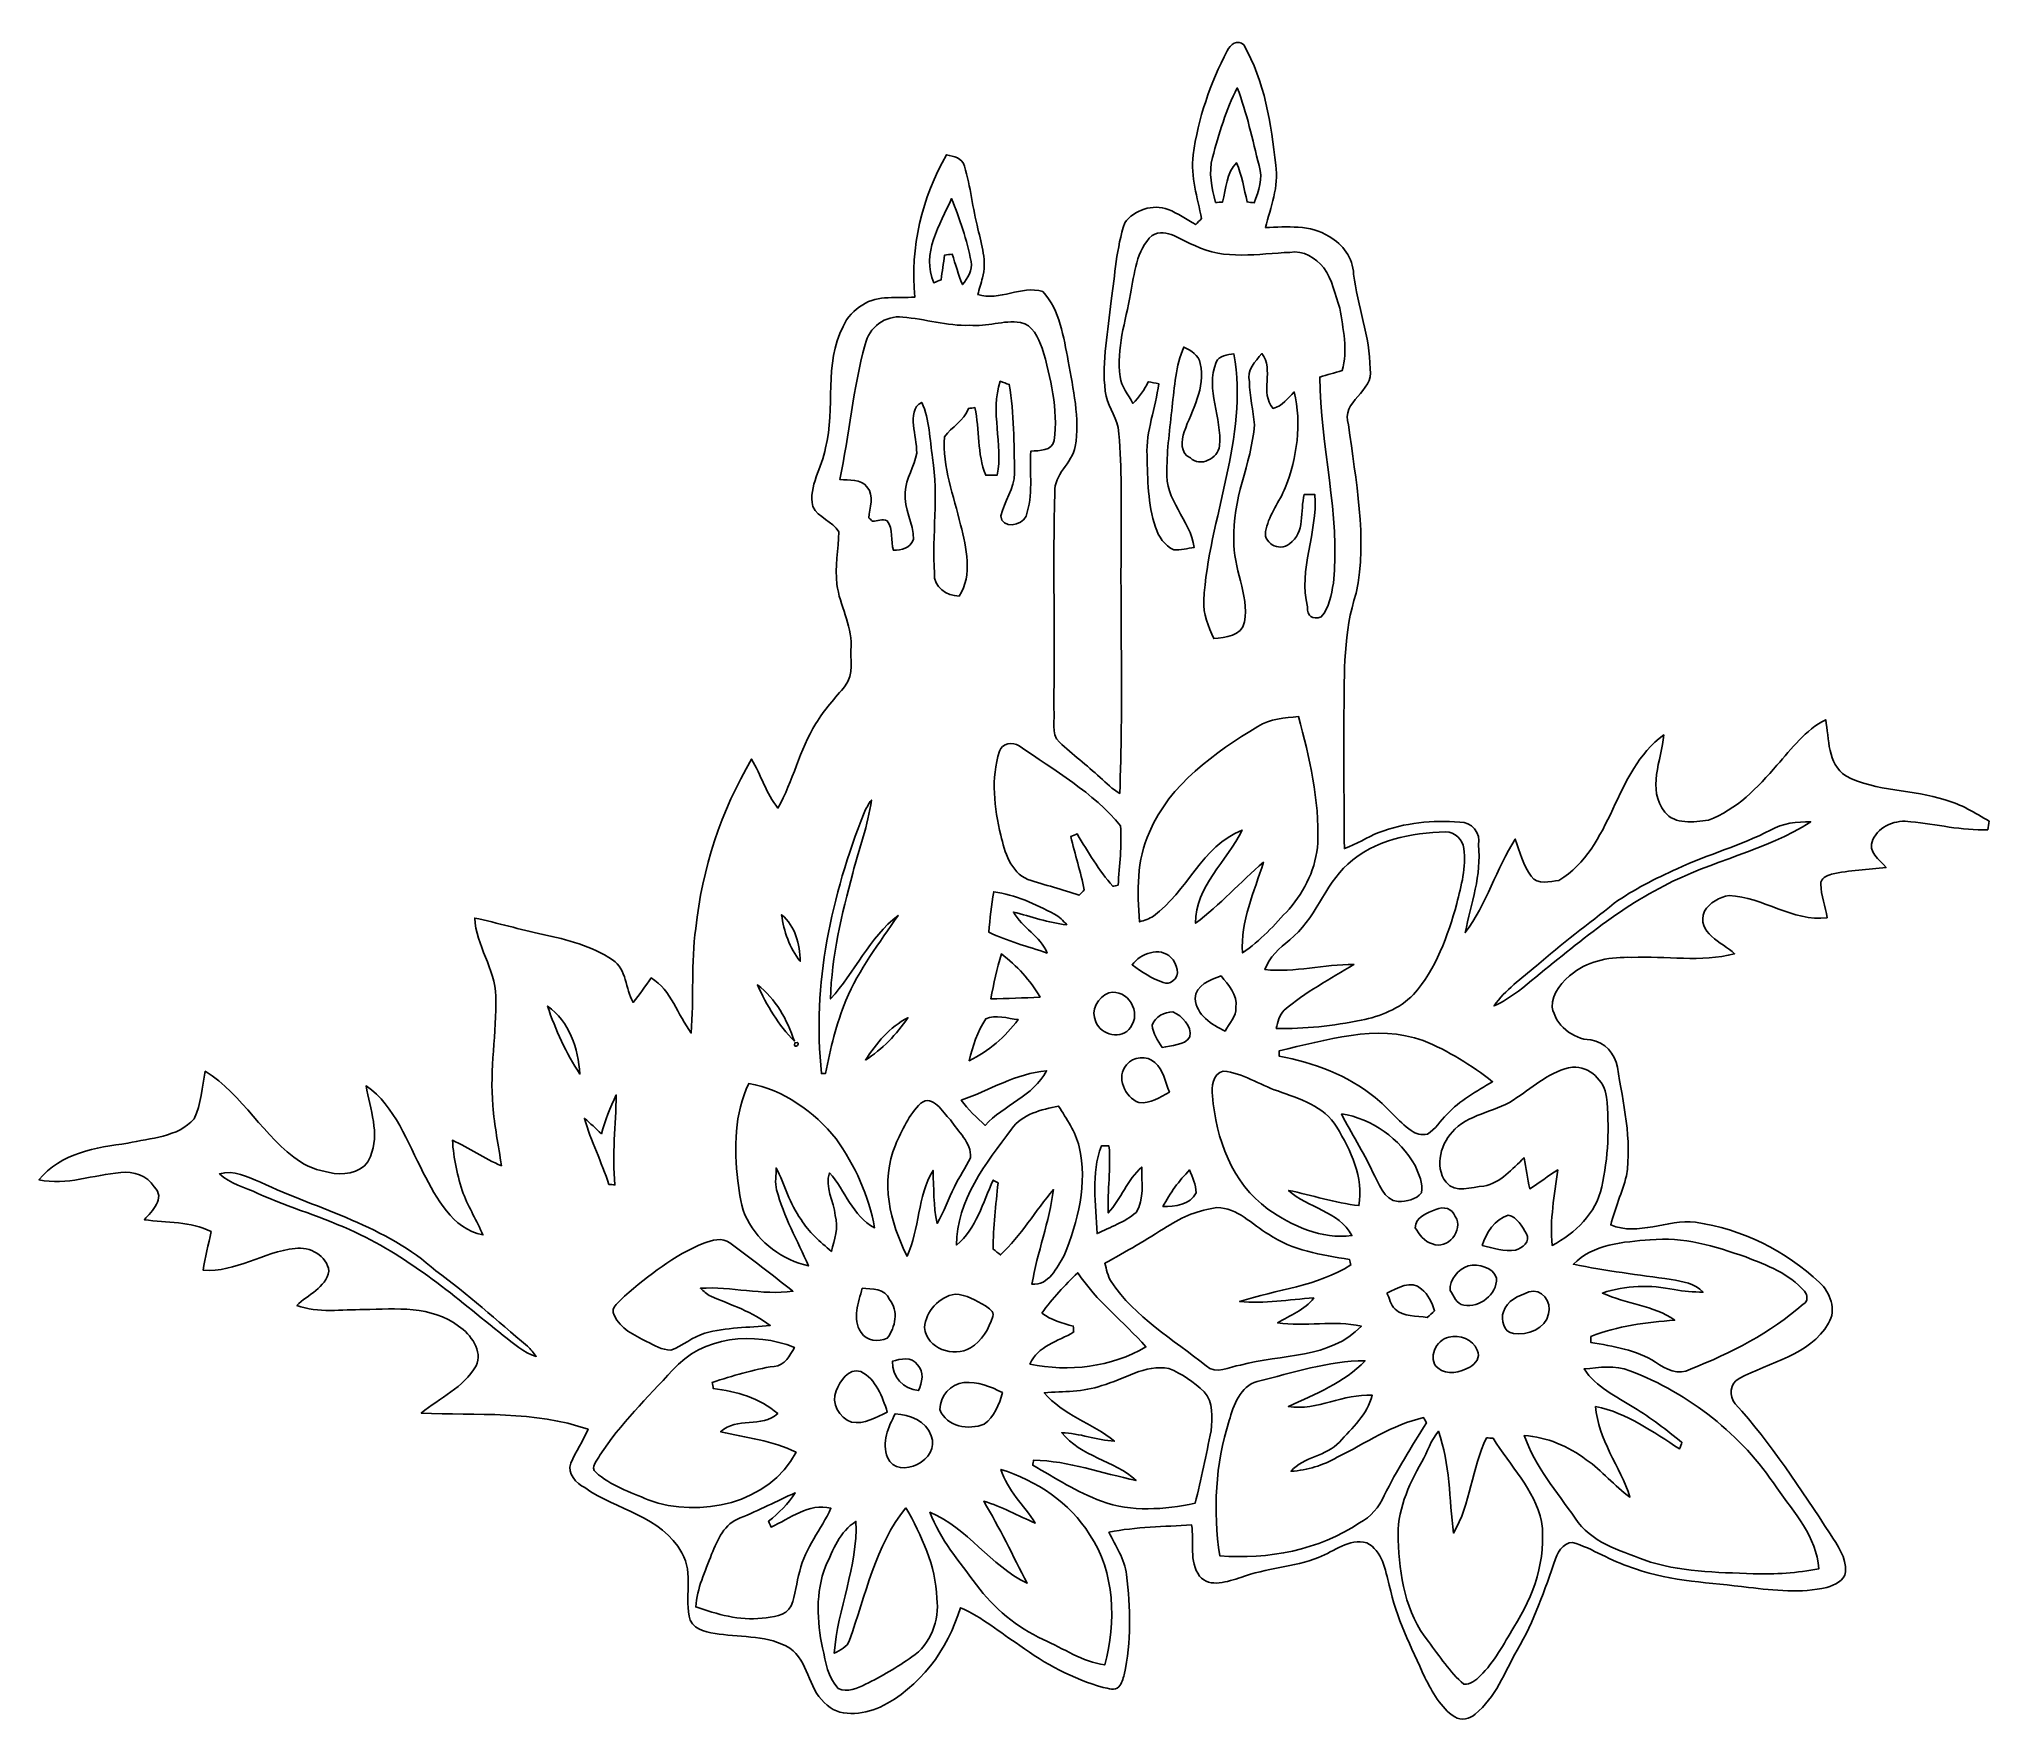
# Model space of a CAD drawing. Header units: centimetres. Extents: x -9 to 7.1, y -8 to 5.9.
import ezdxf

# ---------------------------------------------------------------- set-up
doc = ezdxf.new("R2010")
doc.units = ezdxf.units.CM
doc.header["$MEASUREMENT"] = 0
doc.layers.add('Camada 1', color=7, linetype='Continuous')

msp = doc.modelspace()

# ---------------------------------------------------------------- linework, layer by layer
at = {"layer": 'Camada 1', "color": 252}
for points, knots in [([(0.81764, 5.78579), (0.84194, 5.83669), (0.90392, 5.8826), (0.95447, 5.83383), (0.95447, 5.83383), (1.12559, 5.53375), (1.18239, 5.1815), (1.21829, 4.84194), (1.21829, 4.84194), (1.24598, 4.66493), (1.17596, 4.4947), (1.13345, 4.32679), (1.13345, 4.32679), (1.30957, 4.33108), (1.50463, 4.35341), (1.65949, 4.25213), (1.65949, 4.25213), (1.7731, 4.18907), (1.8558, 4.07547), (1.86152, 3.9424), (1.86152, 3.9424), (1.89456, 3.67893), (1.99531, 3.42653), (1.99763, 3.15913), (1.99763, 3.15913), (2.03371, 2.97122), (1.74666, 2.89299), (1.8199, 2.69829), (1.8199, 2.69829), (1.87599, 2.23887), (1.97834, 1.76909), (1.88259, 1.30825), (1.88259, 1.30825), (1.77614, 0.99029), (1.78507, 0.65073), (1.78132, 0.31956), (1.78132, 0.31956), (1.78238, -0.0534), (1.77989, -0.42619), (1.78471, -0.79915), (1.78471, -0.79915), (1.88438, -0.76468), (1.9728, -0.70573), (2.07015, -0.66608), (2.07015, -0.66608), (2.28218, -0.58659), (2.51296, -0.56373), (2.73766, -0.58087), (2.73766, -0.58087), (2.8334, -0.57534), (2.91575, -0.67483), (2.89128, -0.76914), (2.89128, -0.76914), (2.91896, -1.01832), (2.83269, -1.25375), (2.7825, -1.49239), (2.7825, -1.49239), (2.96005, -1.25732), (3.0381, -0.96688), (3.19619, -0.72091), (3.19619, -0.72091), (3.23298, -0.82541), (3.2596, -0.93812), (3.3273, -1.02832), (3.3273, -1.02832), (3.37767, -1.10067), (3.48431, -1.07334), (3.55629, -1.06173), (3.55629, -1.06173), (4.00588, -0.79236), (4.00428, -0.16468), (4.42154, 0.13826), (4.42154, 0.13826), (4.40368, -0.07126), (4.27989, -0.31044), (4.43011, -0.49781), (4.43011, -0.49781), (4.51228, -0.60409), (4.67143, -0.58087), (4.79004, -0.56408), (4.79004, -0.56408), (5.02154, -0.47995), (5.20016, -0.29543), (5.3561, -0.11074), (5.3561, -0.11074), (5.47774, 0.02555), (5.5917, 0.1806), (5.75907, 0.26402), (5.75907, 0.26402), (5.78729, 0.10522), (5.77175, -0.0968), (5.92465, -0.19969), (5.92465, -0.19969), (6.17937, -0.33134), (6.47803, -0.30901), (6.7465, -0.39832), (6.7465, -0.39832), (6.87725, -0.43208), (6.99139, -0.50621), (7.10714, -0.57301), (7.10714, -0.57301), (7.10356, -0.59641), (7.10017, -0.61999), (7.09695, -0.64375), (7.09695, -0.64375), (6.88171, -0.65322), (6.67344, -0.59659), (6.46088, -0.57891), (6.46088, -0.57891), (6.34174, -0.5573), (6.20027, -0.61088), (6.14883, -0.7252), (6.14883, -0.7252), (6.10149, -0.82844), (6.20384, -0.88918), (6.25796, -0.95598), (6.25796, -0.95598), (6.10756, -0.97331), (5.95502, -0.97742), (5.80694, -1.01046), (5.80694, -1.01046), (5.76693, -1.02154), (5.71799, -1.04494), (5.71763, -1.09299), (5.71763, -1.09299), (5.72031, -1.18766), (5.75621, -1.27768), (5.77032, -1.37075), (5.77032, -1.37075), (5.48542, -1.40433), (5.24267, -1.20069), (4.96313, -1.18766), (4.96313, -1.18766), (4.88239, -1.19802), (4.79825, -1.24821), (4.75753, -1.31698), (4.75753, -1.31698), (4.68644, -1.49524), (4.904, -1.5733), (5.00617, -1.66726), (5.00617, -1.66726), (4.72877, -1.74085), (4.43976, -1.68476), (4.15754, -1.6978), (4.15754, -1.6978), (3.98927, -1.69191), (3.81368, -1.72067), (3.67614, -1.82462), (3.67614, -1.82462), (3.58737, -1.8909), (3.49859, -1.98913), (3.50128, -2.10721), (3.50128, -2.10721), (3.52575, -2.25689), (3.66882, -2.37174), (3.81851, -2.37925), (3.81851, -2.37925), (3.93372, -2.39318), (4.02071, -2.49196), (4.03857, -2.6036), (4.03857, -2.6036), (4.08751, -2.89904), (4.16004, -3.20002), (4.11449, -3.50064), (4.11449, -3.50064), (4.07715, -3.63747), (4.01964, -3.76786), (3.98391, -3.9054), (3.98391, -3.9054), (4.21255, -4.00257), (4.44887, -3.85521), (4.68412, -3.88433), (4.68412, -3.88433), (5.06655, -3.93666), (5.42701, -4.11957), (5.70834, -4.38197), (5.70834, -4.38197), (5.79694, -4.46324), (5.84927, -4.60685), (5.783, -4.71707), (5.783, -4.71707), (5.62653, -4.98679), (5.29661, -5.03519), (5.04315, -5.17434), (5.04315, -5.17434), (4.96759, -5.21131), (4.9583, -5.32135), (5.01207, -5.38137), (5.01207, -5.38137), (5.31001, -5.71092), (5.55026, -6.08621), (5.79587, -6.45506), (5.79587, -6.45506), (5.85517, -6.55117), (5.93126, -6.64959), (5.92358, -6.77016), (5.92358, -6.77016), (5.91376, -6.84643), (5.82962, -6.87572), (5.76747, -6.89787), (5.76747, -6.89787), (5.55508, -6.94878), (5.33538, -6.92217), (5.12139, -6.89751), (5.12139, -6.89751), (4.80862, -6.85804), (4.48781, -6.85036), (4.18755, -6.7439), (4.18755, -6.7439), (4.01589, -6.69478), (3.86513, -6.59547), (3.69865, -6.53419), (3.69865, -6.53419), (3.61524, -6.50312), (3.55182, -6.59225), (3.52824, -6.66066), (3.52824, -6.66066), (3.4409, -6.91913), (3.34891, -7.17795), (3.21226, -7.41552), (3.21226, -7.41552), (3.10723, -7.59789), (3.0331, -7.80689), (2.86591, -7.94424), (2.86591, -7.94424), (2.81947, -7.9839), (2.74963, -8.00033), (2.69586, -7.96604), (2.69586, -7.96604), (2.57779, -7.89209), (2.51313, -7.7599), (2.44918, -7.64112), (2.44918, -7.64112), (2.33647, -7.39337), (2.21198, -7.14759), (2.15589, -6.87912), (2.15589, -6.87912), (2.12141, -6.75604), (2.09909, -6.59368), (1.96959, -6.53062), (1.96959, -6.53062), (1.82294, -6.48775), (1.70147, -6.60261), (1.57233, -6.6503), (1.57233, -6.6503), (1.36619, -6.73229), (1.1381, -6.73729), (0.93054, -6.81624), (0.93054, -6.81624), (0.82318, -6.84697), (0.67475, -6.90716), (0.58883, -6.80392), (0.58883, -6.80392), (0.50041, -6.6846), (0.54506, -6.52026), (0.52399, -6.38237), (0.52399, -6.38237), (0.29642, -6.3963), (0.06511, -6.39719), (-0.15888, -6.44185), (-0.15888, -6.44185), (-0.10495, -6.55616), (-0.02867, -6.66263), (-0.01456, -6.79231), (-0.01456, -6.79231), (0.01992, -7.06631), (0.02616, -7.34711), (-0.03242, -7.61826), (-0.03242, -7.61826), (-0.04261, -7.65273), (-0.05225, -7.69007), (-0.07725, -7.71721), (-0.07725, -7.71721), (-0.10869, -7.75633), (-0.16425, -7.72865), (-0.20676, -7.72436), (-0.20676, -7.72436), (-0.45522, -7.65202), (-0.68743, -7.53109), (-0.8941, -7.37623), (-0.8941, -7.37623), (-1.05808, -7.27334), (-1.20526, -7.14009), (-1.38567, -7.06595), (-1.38567, -7.06595), (-1.4882, -7.41302), (-1.72148, -7.72454), (-2.04872, -7.88673), (-2.04872, -7.88673), (-2.19501, -7.94514), (-2.39274, -7.9789), (-2.50903, -7.84779), (-2.50903, -7.84779), (-2.64514, -7.72472), (-2.63889, -7.50555), (-2.79411, -7.40016), (-2.79411, -7.40016), (-2.96576, -7.29102), (-3.18494, -7.31156), (-3.37821, -7.28262), (-3.37821, -7.28262), (-3.46359, -7.26923), (-3.57434, -7.25833), (-3.61577, -7.16884), (-3.61577, -7.16884), (-3.67222, -6.98844), (-3.58202, -6.78087), (-3.68615, -6.61261), (-3.68615, -6.61261), (-3.85227, -6.3077), (-4.22399, -6.26055), (-4.48746, -6.07442), (-4.48746, -6.07442), (-4.55658, -6.03816), (-4.63518, -5.9576), (-4.60124, -5.87276), (-4.60124, -5.87276), (-4.56247, -5.77523), (-4.50085, -5.68878), (-4.45941, -5.5925), (-4.45941, -5.5925), (-4.90186, -5.43888), (-5.37789, -5.47871), (-5.83749, -5.45924), (-5.83749, -5.45924), (-5.68458, -5.33367), (-5.48703, -5.24811), (-5.3845, -5.0702), (-5.3845, -5.0702), (-5.32555, -4.94481), (-5.4288, -4.80995), (-5.52793, -4.74029), (-5.52793, -4.74029), (-5.75157, -4.57238), (-6.04755, -4.59721), (-6.31012, -4.60489), (-6.31012, -4.60489), (-6.49393, -4.60221), (-6.68666, -4.6365), (-6.86368, -4.57077), (-6.86368, -4.57077), (-6.7749, -4.47967), (-6.62396, -4.42573), (-6.59895, -4.28712), (-6.59895, -4.28712), (-6.6145, -4.16119), (-6.75846, -4.08152), (-6.87832, -4.1001), (-6.87832, -4.1001), (-7.14036, -4.12529), (-7.36668, -4.29998), (-7.63711, -4.28033), (-7.63711, -4.28033), (-7.62247, -4.17209), (-7.59389, -4.06688), (-7.57174, -3.96024), (-7.57174, -3.96024), (-7.74071, -3.87289), (-7.93898, -3.892), (-8.1219, -3.86253), (-8.1219, -3.86253), (-8.06206, -3.78894), (-7.94327, -3.68766), (-8.04241, -3.5921), (-8.04241, -3.5921), (-8.09724, -3.49689), (-8.21442, -3.46313), (-8.31784, -3.47331), (-8.31784, -3.47331), (-8.54327, -3.49046), (-8.76512, -3.58317), (-8.99286, -3.53351), (-8.99286, -3.53351), (-8.8162, -3.31327), (-8.52147, -3.26486), (-8.2589, -3.23199), (-8.2589, -3.23199), (-8.07492, -3.1868), (-7.84557, -3.18484), (-7.71303, -3.02926), (-7.71303, -3.02926), (-7.65176, -2.90851), (-7.6473, -2.76722), (-7.61961, -2.63683), (-7.61961, -2.63683), (-7.30773, -2.83259), (-7.13929, -3.18162), (-6.83438, -3.38507), (-6.83438, -3.38507), (-6.75239, -3.44116), (-6.65326, -3.46331), (-6.55698, -3.4801), (-6.55698, -3.4801), (-6.44498, -3.49475), (-6.29691, -3.46474), (-6.25671, -3.34238), (-6.25671, -3.34238), (-6.17616, -3.1525), (-6.26029, -2.94959), (-6.29173, -2.759), (-6.29173, -2.759), (-6.04719, -2.92762), (-5.95323, -3.2236), (-5.81981, -3.47528), (-5.81981, -3.47528), (-5.71049, -3.68623), (-5.58384, -3.93434), (-5.32823, -3.98882), (-5.32823, -3.98882), (-5.37539, -3.872), (-5.44434, -3.76518), (-5.48971, -3.64783), (-5.48971, -3.64783), (-5.53812, -3.50493), (-5.5692, -3.35685), (-5.57956, -3.20663), (-5.57956, -3.20663), (-5.44095, -3.26969), (-5.31627, -3.36043), (-5.1748, -3.4174), (-5.1748, -3.4174), (-5.19766, -3.25182), (-5.23356, -3.08802), (-5.24589, -2.92101), (-5.24589, -2.92101), (-5.27232, -2.62003), (-5.21606, -2.32066), (-5.21981, -2.01986), (-5.21981, -2.01986), (-5.22713, -1.79194), (-5.38432, -1.59974), (-5.3954, -1.37289), (-5.3954, -1.37289), (-5.20659, -1.41272), (-5.02172, -1.46845), (-4.83273, -1.50757), (-4.83273, -1.50757), (-4.63321, -1.55205), (-4.42744, -1.60117), (-4.25703, -1.71888), (-4.25703, -1.71888), (-4.13807, -1.79765), (-4.15343, -1.95538), (-4.08787, -2.06862), (-4.08787, -2.06862), (-4.03357, -2.00467), (-3.98677, -1.9343), (-3.93766, -1.86642), (-3.93766, -1.86642), (-3.7685, -1.97217), (-3.72116, -2.17151), (-3.60792, -2.32209), (-3.60792, -2.32209), (-3.58559, -2.03451), (-3.61006, -1.74442), (-3.57041, -1.45809), (-3.57041, -1.45809), (-3.51789, -0.96652), (-3.36106, -0.48603), (-3.10902, -0.06037), (-3.10902, -0.06037), (-3.03293, -0.19326), (-2.98756, -0.34366), (-2.892, -0.46531), (-2.892, -0.46531), (-2.76589, -0.24256), (-2.7157, 0.01448), (-2.57851, 0.23186), (-2.57851, 0.23186), (-2.51349, 0.34779), (-2.41811, 0.44138), (-2.3363, 0.54499), (-2.3363, 0.54499), (-2.26271, 0.63591), (-2.29718, 0.76684), (-2.28807, 0.87365), (-2.28807, 0.87365), (-2.282, 1.05192), (-2.38274, 1.20785), (-2.40471, 1.38094), (-2.40471, 1.38094), (-2.42311, 1.52581), (-2.39185, 1.67031), (-2.39042, 1.81482), (-2.39042, 1.81482), (-2.43776, 1.90556), (-2.56137, 1.92914), (-2.60423, 2.02452), (-2.60423, 2.02452), (-2.64157, 2.19475), (-2.52653, 2.34408), (-2.49903, 2.50716), (-2.49903, 2.50716), (-2.41418, 2.83636), (-2.5151, 3.20111), (-2.35452, 3.51048), (-2.35452, 3.51048), (-2.32058, 3.58497), (-2.26253, 3.64677), (-2.19233, 3.68839), (-2.19233, 3.68839), (-2.06604, 3.77288), (-1.90439, 3.73876), (-1.76131, 3.75287), (-1.76131, 3.75287), (-1.80258, 4.16085), (-1.70308, 4.57329), (-1.49945, 4.92696), (-1.49945, 4.92696), (-1.44104, 4.91553), (-1.36816, 4.90017), (-1.35101, 4.83283), (-1.35101, 4.83283), (-1.3019, 4.66332), (-1.28368, 4.48612), (-1.24045, 4.31482), (-1.24045, 4.31482), (-1.21205, 4.18443), (-1.16346, 4.04546), (-1.20258, 3.91185), (-1.20258, 3.91185), (-1.21508, 3.86541), (-1.22937, 3.81968), (-1.24206, 3.77324), (-1.24206, 3.77324), (-1.06058, 3.71768), (-0.88356, 3.85183), (-0.70565, 3.79807), (-0.70565, 3.79807), (-0.56079, 3.64284), (-0.53578, 3.42278), (-0.49434, 3.22379), (-0.49434, 3.22379), (-0.45665, 2.99158), (-0.39646, 2.75491), (-0.43683, 2.51895), (-0.43683, 2.51895), (-0.46451, 2.37944), (-0.6133, 2.28995), (-0.60687, 2.14134), (-0.60687, 2.14134), (-0.62134, 1.54617), (-0.60473, 0.95064), (-0.61419, 0.35511), (-0.61419, 0.35511), (-0.60133, 0.26616), (-0.64331, 0.14844), (-0.56847, 0.07771), (-0.56847, 0.07771), (-0.45897, -0.02196), (-0.34126, -0.11181), (-0.23248, -0.21237), (-0.23248, -0.21237), (-0.17996, -0.2581), (-0.13174, -0.31062), (-0.06975, -0.34384), (-0.06975, -0.34384), (-0.041, 0.37672), (-0.06654, 1.0989), (-0.05743, 1.82), (-0.05743, 1.82), (-0.05796, 2.10562), (-0.05243, 2.39195), (-0.08244, 2.67632), (-0.08244, 2.67632), (-0.10584, 2.78009), (-0.1805, 2.86601), (-0.18925, 2.97479), (-0.18925, 2.97479), (-0.22122, 3.22504), (-0.16353, 3.47351), (-0.14013, 3.7218), (-0.14013, 3.7218), (-0.10941, 3.93704), (-0.0969, 4.15853), (-0.02903, 4.36627), (-0.02903, 4.36627), (0.05135, 4.47094), (0.20265, 4.52381), (0.32911, 4.4763), (0.32911, 4.4763), (0.41039, 4.44451), (0.4813, 4.39235), (0.55775, 4.35073), (0.55775, 4.35073), (0.57365, 4.36716), (0.58972, 4.38359), (0.60598, 4.39985), (0.60598, 4.39985), (0.57275, 4.57347), (0.51506, 4.74638), (0.53542, 4.92554), (0.53542, 4.92554), (0.57918, 5.22562), (0.67582, 5.51803), (0.81764, 5.78579), (0.81764, 5.78579), (0.81764, 5.78579), (0.81764, 5.78579), (0.81764, 5.78579)], [0, 0, 0, 0, 0.00662252, 0.00662252, 0.00662252, 0.00662252, 0.01324503, 0.01324503, 0.01324503, 0.01324503, 0.01986755, 0.01986755, 0.01986755, 0.01986755, 0.02649007, 0.02649007, 0.02649007, 0.02649007, 0.03311258, 0.03311258, 0.03311258, 0.03311258, 0.0397351, 0.0397351, 0.0397351, 0.0397351, 0.04635762, 0.04635762, 0.04635762, 0.04635762, 0.05298013, 0.05298013, 0.05298013, 0.05298013, 0.05960265, 0.05960265, 0.05960265, 0.05960265, 0.06622517, 0.06622517, 0.06622517, 0.06622517, 0.07284768, 0.07284768, 0.07284768, 0.07284768, 0.0794702, 0.0794702, 0.0794702, 0.0794702, 0.08609272, 0.08609272, 0.08609272, 0.08609272, 0.09271523, 0.09271523, 0.09271523, 0.09271523, 0.09933775, 0.09933775, 0.09933775, 0.09933775, 0.10596026, 0.10596026, 0.10596026, 0.10596026, 0.11258278, 0.11258278, 0.11258278, 0.11258278, 0.1192053, 0.1192053, 0.1192053, 0.1192053, 0.12582781, 0.12582781, 0.12582781, 0.12582781, 0.13245033, 0.13245033, 0.13245033, 0.13245033, 0.13907285, 0.13907285, 0.13907285, 0.13907285, 0.14569536, 0.14569536, 0.14569536, 0.14569536, 0.15231788, 0.15231788, 0.15231788, 0.15231788, 0.1589404, 0.1589404, 0.1589404, 0.1589404, 0.16556291, 0.16556291, 0.16556291, 0.16556291, 0.17218543, 0.17218543, 0.17218543, 0.17218543, 0.17880795, 0.17880795, 0.17880795, 0.17880795, 0.18543046, 0.18543046, 0.18543046, 0.18543046, 0.19205298, 0.19205298, 0.19205298, 0.19205298, 0.1986755, 0.1986755, 0.1986755, 0.1986755, 0.20529801, 0.20529801, 0.20529801, 0.20529801, 0.21192053, 0.21192053, 0.21192053, 0.21192053, 0.21854305, 0.21854305, 0.21854305, 0.21854305, 0.22516556, 0.22516556, 0.22516556, 0.22516556, 0.23178808, 0.23178808, 0.23178808, 0.23178808, 0.2384106, 0.2384106, 0.2384106, 0.2384106, 0.24503311, 0.24503311, 0.24503311, 0.24503311, 0.25165563, 0.25165563, 0.25165563, 0.25165563, 0.25827815, 0.25827815, 0.25827815, 0.25827815, 0.26490066, 0.26490066, 0.26490066, 0.26490066, 0.27152318, 0.27152318, 0.27152318, 0.27152318, 0.2781457, 0.2781457, 0.2781457, 0.2781457, 0.28476821, 0.28476821, 0.28476821, 0.28476821, 0.29139073, 0.29139073, 0.29139073, 0.29139073, 0.29801325, 0.29801325, 0.29801325, 0.29801325, 0.30463576, 0.30463576, 0.30463576, 0.30463576, 0.31125828, 0.31125828, 0.31125828, 0.31125828, 0.31788079, 0.31788079, 0.31788079, 0.31788079, 0.32450331, 0.32450331, 0.32450331, 0.32450331, 0.33112583, 0.33112583, 0.33112583, 0.33112583, 0.33774834, 0.33774834, 0.33774834, 0.33774834, 0.34437086, 0.34437086, 0.34437086, 0.34437086, 0.35099338, 0.35099338, 0.35099338, 0.35099338, 0.35761589, 0.35761589, 0.35761589, 0.35761589, 0.36423841, 0.36423841, 0.36423841, 0.36423841, 0.37086093, 0.37086093, 0.37086093, 0.37086093, 0.37748344, 0.37748344, 0.37748344, 0.37748344, 0.38410596, 0.38410596, 0.38410596, 0.38410596, 0.39072848, 0.39072848, 0.39072848, 0.39072848, 0.39735099, 0.39735099, 0.39735099, 0.39735099, 0.40397351, 0.40397351, 0.40397351, 0.40397351, 0.41059603, 0.41059603, 0.41059603, 0.41059603, 0.41721854, 0.41721854, 0.41721854, 0.41721854, 0.42384106, 0.42384106, 0.42384106, 0.42384106, 0.43046358, 0.43046358, 0.43046358, 0.43046358, 0.43708609, 0.43708609, 0.43708609, 0.43708609, 0.44370861, 0.44370861, 0.44370861, 0.44370861, 0.45033113, 0.45033113, 0.45033113, 0.45033113, 0.45695364, 0.45695364, 0.45695364, 0.45695364, 0.46357616, 0.46357616, 0.46357616, 0.46357616, 0.47019868, 0.47019868, 0.47019868, 0.47019868, 0.47682119, 0.47682119, 0.47682119, 0.47682119, 0.48344371, 0.48344371, 0.48344371, 0.48344371, 0.49006623, 0.49006623, 0.49006623, 0.49006623, 0.49668874, 0.49668874, 0.49668874, 0.49668874, 0.50331126, 0.50331126, 0.50331126, 0.50331126, 0.50993377, 0.50993377, 0.50993377, 0.50993377, 0.51655629, 0.51655629, 0.51655629, 0.51655629, 0.52317881, 0.52317881, 0.52317881, 0.52317881, 0.52980132, 0.52980132, 0.52980132, 0.52980132, 0.53642384, 0.53642384, 0.53642384, 0.53642384, 0.54304636, 0.54304636, 0.54304636, 0.54304636, 0.54966887, 0.54966887, 0.54966887, 0.54966887, 0.55629139, 0.55629139, 0.55629139, 0.55629139, 0.56291391, 0.56291391, 0.56291391, 0.56291391, 0.56953642, 0.56953642, 0.56953642, 0.56953642, 0.57615894, 0.57615894, 0.57615894, 0.57615894, 0.58278146, 0.58278146, 0.58278146, 0.58278146, 0.58940397, 0.58940397, 0.58940397, 0.58940397, 0.59602649, 0.59602649, 0.59602649, 0.59602649, 0.60264901, 0.60264901, 0.60264901, 0.60264901, 0.60927152, 0.60927152, 0.60927152, 0.60927152, 0.61589404, 0.61589404, 0.61589404, 0.61589404, 0.62251656, 0.62251656, 0.62251656, 0.62251656, 0.62913907, 0.62913907, 0.62913907, 0.62913907, 0.63576159, 0.63576159, 0.63576159, 0.63576159, 0.64238411, 0.64238411, 0.64238411, 0.64238411, 0.64900662, 0.64900662, 0.64900662, 0.64900662, 0.65562914, 0.65562914, 0.65562914, 0.65562914, 0.66225166, 0.66225166, 0.66225166, 0.66225166, 0.66887417, 0.66887417, 0.66887417, 0.66887417, 0.67549669, 0.67549669, 0.67549669, 0.67549669, 0.68211921, 0.68211921, 0.68211921, 0.68211921, 0.68874172, 0.68874172, 0.68874172, 0.68874172, 0.69536424, 0.69536424, 0.69536424, 0.69536424, 0.70198675, 0.70198675, 0.70198675, 0.70198675, 0.70860927, 0.70860927, 0.70860927, 0.70860927, 0.71523179, 0.71523179, 0.71523179, 0.71523179, 0.7218543, 0.7218543, 0.7218543, 0.7218543, 0.72847682, 0.72847682, 0.72847682, 0.72847682, 0.73509934, 0.73509934, 0.73509934, 0.73509934, 0.74172185, 0.74172185, 0.74172185, 0.74172185, 0.74834437, 0.74834437, 0.74834437, 0.74834437, 0.75496689, 0.75496689, 0.75496689, 0.75496689, 0.7615894, 0.7615894, 0.7615894, 0.7615894, 0.76821192, 0.76821192, 0.76821192, 0.76821192, 0.77483444, 0.77483444, 0.77483444, 0.77483444, 0.78145695, 0.78145695, 0.78145695, 0.78145695, 0.78807947, 0.78807947, 0.78807947, 0.78807947, 0.79470199, 0.79470199, 0.79470199, 0.79470199, 0.8013245, 0.8013245, 0.8013245, 0.8013245, 0.80794702, 0.80794702, 0.80794702, 0.80794702, 0.81456954, 0.81456954, 0.81456954, 0.81456954, 0.82119205, 0.82119205, 0.82119205, 0.82119205, 0.82781457, 0.82781457, 0.82781457, 0.82781457, 0.83443709, 0.83443709, 0.83443709, 0.83443709, 0.8410596, 0.8410596, 0.8410596, 0.8410596, 0.84768212, 0.84768212, 0.84768212, 0.84768212, 0.85430464, 0.85430464, 0.85430464, 0.85430464, 0.86092715, 0.86092715, 0.86092715, 0.86092715, 0.86754967, 0.86754967, 0.86754967, 0.86754967, 0.87417219, 0.87417219, 0.87417219, 0.87417219, 0.8807947, 0.8807947, 0.8807947, 0.8807947, 0.88741722, 0.88741722, 0.88741722, 0.88741722, 0.89403974, 0.89403974, 0.89403974, 0.89403974, 0.90066225, 0.90066225, 0.90066225, 0.90066225, 0.90728477, 0.90728477, 0.90728477, 0.90728477, 0.91390728, 0.91390728, 0.91390728, 0.91390728, 0.9205298, 0.9205298, 0.9205298, 0.9205298, 0.92715232, 0.92715232, 0.92715232, 0.92715232, 0.93377483, 0.93377483, 0.93377483, 0.93377483, 0.94039735, 0.94039735, 0.94039735, 0.94039735, 0.94701987, 0.94701987, 0.94701987, 0.94701987, 0.95364238, 0.95364238, 0.95364238, 0.95364238, 0.9602649, 0.9602649, 0.9602649, 0.9602649, 0.96688742, 0.96688742, 0.96688742, 0.96688742, 0.97350993, 0.97350993, 0.97350993, 0.97350993, 0.98013245, 0.98013245, 0.98013245, 0.98013245, 0.98675497, 0.98675497, 0.98675497, 0.98675497, 1, 1, 1, 1]), ([(0.696, 4.9041), (0.6626, 4.78174), (0.68868, 4.65367), (0.72101, 4.53363), (0.72101, 4.53363), (0.73566, 4.53453), (0.76495, 4.53614), (0.7796, 4.53703), (0.7796, 4.53703), (0.80693, 4.64813), (0.81014, 4.77674), (0.89552, 4.86177), (0.89552, 4.86177), (0.93625, 4.75727), (0.95858, 4.64706), (0.98144, 4.53756), (0.98144, 4.53756), (0.99627, 4.53596), (1.02574, 4.53274), (1.04057, 4.53113), (1.04057, 4.53113), (1.07736, 4.62831), (1.11577, 4.73351), (1.08058, 4.83765), (1.08058, 4.83765), (1.02681, 5.05272), (0.97965, 5.27117), (0.90106, 5.47909), (0.90106, 5.47909), (0.80443, 5.29939), (0.75102, 5.09951), (0.696, 4.9041), (0.696, 4.9041), (0.696, 4.9041), (0.696, 4.9041), (0.696, 4.9041)], [0, 0, 0, 0, 0.1, 0.1, 0.1, 0.1, 0.2, 0.2, 0.2, 0.2, 0.3, 0.3, 0.3, 0.3, 0.4, 0.4, 0.4, 0.4, 0.5, 0.5, 0.5, 0.5, 0.6, 0.6, 0.6, 0.6, 0.7, 0.7, 0.7, 0.7, 0.8, 0.8, 0.8, 0.8, 1, 1, 1, 1]), ([(-1.45801, 4.56597), (-1.55447, 4.35251), (-1.70987, 4.10887), (-1.60502, 3.87023), (-1.60502, 3.87023), (-1.58483, 3.8788), (-1.56447, 3.88756), (-1.54411, 3.89613), (-1.54411, 3.89613), (-1.53518, 3.96383), (-1.52589, 4.03117), (-1.5157, 4.09869), (-1.5157, 4.09869), (-1.49499, 4.10155), (-1.47427, 4.10441), (-1.45355, 4.10708), (-1.45355, 4.10708), (-1.4264, 4.02295), (-1.40103, 3.93793), (-1.36906, 3.85541), (-1.36906, 3.85541), (-1.32386, 3.90756), (-1.28332, 3.97437), (-1.29707, 4.04636), (-1.29707, 4.04636), (-1.33101, 4.2248), (-1.39156, 4.39735), (-1.45801, 4.56597), (-1.45801, 4.56597), (-1.45801, 4.56597), (-1.45801, 4.56597), (-1.45801, 4.56597)], [0, 0, 0, 0, 0.11111111, 0.11111111, 0.11111111, 0.11111111, 0.22222222, 0.22222222, 0.22222222, 0.22222222, 0.33333333, 0.33333333, 0.33333333, 0.33333333, 0.44444444, 0.44444444, 0.44444444, 0.44444444, 0.55555556, 0.55555556, 0.55555556, 0.55555556, 0.66666667, 0.66666667, 0.66666667, 0.66666667, 0.77777778, 0.77777778, 0.77777778, 0.77777778, 1, 1, 1, 1]), ([(0.19711, 4.26213), (0.06475, 4.13656), (0.05332, 3.94579), (0.01795, 3.77842), (0.01795, 3.77842), (-0.01974, 3.55228), (-0.1003, 3.32793), (-0.06725, 3.09554), (-0.06725, 3.09554), (-0.05814, 3.0123), (0.00009, 2.94675), (0.03885, 2.87512), (0.03885, 2.87512), (0.09226, 2.92603), (0.13245, 2.98819), (0.16549, 3.05375), (0.16549, 3.05375), (0.19425, 3.04839), (0.22301, 3.04285), (0.25194, 3.03696), (0.25194, 3.03696), (0.22747, 2.8385), (0.14566, 2.64774), (0.15602, 2.44518), (0.15602, 2.44518), (0.15978, 2.24744), (0.16174, 2.04399), (0.22533, 1.85429), (0.22533, 1.85429), (0.2498, 1.77695), (0.29928, 1.69943), (0.37662, 1.6671), (0.37662, 1.6671), (0.43271, 1.66013), (0.48951, 1.67817), (0.54506, 1.68603), (0.54506, 1.68603), (0.51291, 1.91324), (0.29785, 2.08096), (0.32, 2.31996), (0.32, 2.31996), (0.31822, 2.49626), (0.34644, 2.6706), (0.36216, 2.84583), (0.36216, 2.84583), (0.38252, 3.01159), (0.39056, 3.1845), (0.45933, 3.33954), (0.45933, 3.33954), (0.51792, 3.31079), (0.58204, 3.27345), (0.59473, 3.20307), (0.59473, 3.20307), (0.64081, 3.00338), (0.52756, 2.821), (0.46165, 2.64041), (0.46165, 2.64041), (0.43914, 2.56754), (0.42664, 2.46232), (0.51345, 2.42678), (0.51345, 2.42678), (0.59276, 2.34211), (0.74048, 2.42249), (0.75513, 2.52413), (0.75513, 2.52413), (0.77585, 2.75598), (0.63474, 2.98748), (0.7269, 3.21433), (0.7269, 3.21433), (0.75084, 3.27273), (0.81907, 3.2772), (0.87284, 3.28292), (0.87284, 3.28292), (0.99644, 2.59022), (0.66492, 1.93199), (0.62366, 1.2484), (0.62366, 1.2484), (0.61848, 1.13677), (0.66153, 1.03352), (0.70583, 0.93403), (0.70583, 0.93403), (0.803, 0.94599), (0.93714, 0.95171), (0.9609, 1.07085), (0.9609, 1.07085), (0.99948, 1.29949), (0.86159, 1.51866), (0.87355, 1.74855), (0.87355, 1.74855), (0.85212, 2.07704), (1.01931, 2.37516), (1.04199, 2.69757), (1.04199, 2.69757), (1.0361, 2.81707), (1.00145, 2.93371), (1.00037, 3.05375), (1.00037, 3.05375), (0.97412, 3.1502), (1.05039, 3.21933), (1.10344, 3.28649), (1.10344, 3.28649), (1.20847, 3.15431), (1.0829, 2.9605), (1.19615, 2.83422), (1.19615, 2.83422), (1.2717, 2.85154), (1.31833, 2.91871), (1.37156, 2.96926), (1.37156, 2.96926), (1.4339, 2.70633), (1.39459, 2.42857), (1.29689, 2.17939), (1.29689, 2.17939), (1.25009, 2.06328), (1.16542, 1.96218), (1.13952, 1.8384), (1.13952, 1.8384), (1.0979, 1.72461), (1.24884, 1.64584), (1.33225, 1.71604), (1.33225, 1.71604), (1.46265, 1.80642), (1.41871, 1.9888), (1.45301, 2.12437), (1.45301, 2.12437), (1.4823, 2.12401), (1.51195, 2.12348), (1.54143, 2.12294), (1.54143, 2.12294), (1.56625, 1.80982), (1.40121, 1.50777), (1.48015, 1.19482), (1.48015, 1.19482), (1.47944, 1.11569), (1.51749, 1.08836), (1.5943, 1.11283), (1.5943, 1.11283), (1.65967, 1.18981), (1.67843, 1.29395), (1.69415, 1.39077), (1.69415, 1.39077), (1.7547, 1.962), (1.58429, 2.52216), (1.58161, 3.09179), (1.58161, 3.09179), (1.6427, 3.11055), (1.70397, 3.12787), (1.76559, 3.14538), (1.76559, 3.14538), (1.81526, 3.31418), (1.77453, 3.49155), (1.74613, 3.66053), (1.74613, 3.66053), (1.70987, 3.77359), (1.68432, 3.89524), (1.61609, 3.99473), (1.61609, 3.99473), (1.54607, 4.07261), (1.44693, 4.14317), (1.33583, 4.12155), (1.33583, 4.12155), (1.0754, 4.11119), (0.79389, 4.0535), (0.55007, 4.17836), (0.55007, 4.17836), (0.43789, 4.21765), (0.31965, 4.32751), (0.19711, 4.26213), (0.19711, 4.26213), (0.19711, 4.26213), (0.19711, 4.26213), (0.19711, 4.26213)], [0, 0, 0, 0, 0.02272727, 0.02272727, 0.02272727, 0.02272727, 0.04545455, 0.04545455, 0.04545455, 0.04545455, 0.06818182, 0.06818182, 0.06818182, 0.06818182, 0.09090909, 0.09090909, 0.09090909, 0.09090909, 0.11363636, 0.11363636, 0.11363636, 0.11363636, 0.13636364, 0.13636364, 0.13636364, 0.13636364, 0.15909091, 0.15909091, 0.15909091, 0.15909091, 0.18181818, 0.18181818, 0.18181818, 0.18181818, 0.20454545, 0.20454545, 0.20454545, 0.20454545, 0.22727273, 0.22727273, 0.22727273, 0.22727273, 0.25, 0.25, 0.25, 0.25, 0.27272727, 0.27272727, 0.27272727, 0.27272727, 0.29545455, 0.29545455, 0.29545455, 0.29545455, 0.31818182, 0.31818182, 0.31818182, 0.31818182, 0.34090909, 0.34090909, 0.34090909, 0.34090909, 0.36363636, 0.36363636, 0.36363636, 0.36363636, 0.38636364, 0.38636364, 0.38636364, 0.38636364, 0.40909091, 0.40909091, 0.40909091, 0.40909091, 0.43181818, 0.43181818, 0.43181818, 0.43181818, 0.45454545, 0.45454545, 0.45454545, 0.45454545, 0.47727273, 0.47727273, 0.47727273, 0.47727273, 0.5, 0.5, 0.5, 0.5, 0.52272727, 0.52272727, 0.52272727, 0.52272727, 0.54545455, 0.54545455, 0.54545455, 0.54545455, 0.56818182, 0.56818182, 0.56818182, 0.56818182, 0.59090909, 0.59090909, 0.59090909, 0.59090909, 0.61363636, 0.61363636, 0.61363636, 0.61363636, 0.63636364, 0.63636364, 0.63636364, 0.63636364, 0.65909091, 0.65909091, 0.65909091, 0.65909091, 0.68181818, 0.68181818, 0.68181818, 0.68181818, 0.70454545, 0.70454545, 0.70454545, 0.70454545, 0.72727273, 0.72727273, 0.72727273, 0.72727273, 0.75, 0.75, 0.75, 0.75, 0.77272727, 0.77272727, 0.77272727, 0.77272727, 0.79545455, 0.79545455, 0.79545455, 0.79545455, 0.81818182, 0.81818182, 0.81818182, 0.81818182, 0.84090909, 0.84090909, 0.84090909, 0.84090909, 0.86363636, 0.86363636, 0.86363636, 0.86363636, 0.88636364, 0.88636364, 0.88636364, 0.88636364, 0.90909091, 0.90909091, 0.90909091, 0.90909091, 0.93181818, 0.93181818, 0.93181818, 0.93181818, 0.95454545, 0.95454545, 0.95454545, 0.95454545, 1, 1, 1, 1]), ([(-2.17161, 3.36205), (-2.27182, 2.99676), (-2.3045, 2.61701), (-2.38006, 2.24637), (-2.38006, 2.24637), (-2.30415, 2.24012), (-2.20948, 2.25369), (-2.15678, 2.18546), (-2.15678, 2.18546), (-2.09141, 2.11437), (-2.13821, 2.01148), (-2.14142, 1.92914), (-2.14142, 1.92914), (-2.13124, 1.9202), (-2.12088, 1.9111), (-2.11034, 1.90199), (-2.11034, 1.90199), (-2.07122, 1.90466), (-2.02728, 1.92592), (-1.9903, 1.90466), (-1.9903, 1.90466), (-1.93458, 1.83929), (-1.96441, 1.73872), (-1.93904, 1.66227), (-1.93904, 1.66227), (-1.87224, 1.66049), (-1.80043, 1.68192), (-1.7731, 1.75033), (-1.7731, 1.75033), (-1.77024, 1.88537), (-1.85295, 2.00541), (-1.84169, 2.14099), (-1.84169, 2.14099), (-1.83741, 2.25673), (-1.76274, 2.35301), (-1.74631, 2.46554), (-1.74631, 2.46554), (-1.74631, 2.54289), (-1.76381, 2.61844), (-1.77221, 2.69472), (-1.77221, 2.69472), (-1.77882, 2.76366), (-1.77757, 2.85154), (-1.70451, 2.88298), (-1.70451, 2.88298), (-1.63663, 2.74116), (-1.64074, 2.57736), (-1.61448, 2.42482), (-1.61448, 2.42482), (-1.56697, 2.10919), (-1.61877, 1.78981), (-1.6002, 1.47311), (-1.6002, 1.47311), (-1.60841, 1.35629), (-1.49856, 1.28931), (-1.39585, 1.28306), (-1.39585, 1.28306), (-1.28082, 1.46293), (-1.33762, 1.68031), (-1.38335, 1.87305), (-1.38335, 1.87305), (-1.44086, 2.11205), (-1.53464, 2.34944), (-1.51749, 2.59951), (-1.51749, 2.59951), (-1.45676, 2.68167), (-1.35494, 2.73044), (-1.31869, 2.83315), (-1.31869, 2.83315), (-1.30529, 2.83511), (-1.27885, 2.83868), (-1.26545, 2.84047), (-1.26545, 2.84047), (-1.2258, 2.6556), (-1.24831, 2.46018), (-1.17668, 2.2821), (-1.17668, 2.2821), (-1.14489, 2.28263), (-1.11309, 2.28299), (-1.08112, 2.28335), (-1.08112, 2.28335), (-1.03057, 2.53895), (-1.14256, 2.80456), (-1.05665, 3.05714), (-1.05665, 3.05714), (-1.03199, 3.04839), (-1.00717, 3.03981), (-0.98234, 3.03106), (-0.98234, 3.03106), (-0.93965, 2.78974), (-0.94465, 2.5436), (-0.93804, 2.29942), (-0.93804, 2.29942), (-0.93804, 2.17117), (-1.0236, 2.06632), (-1.05182, 1.94557), (-1.05182, 1.94557), (-1.04682, 1.84), (-0.87499, 1.86073), (-0.84319, 1.94414), (-0.84319, 1.94414), (-0.783, 2.11562), (-0.81497, 2.3021), (-0.80479, 2.47983), (-0.80479, 2.47983), (-0.73334, 2.48841), (-0.63027, 2.47786), (-0.61009, 2.56914), (-0.61009, 2.56914), (-0.57776, 2.826), (-0.63992, 3.08536), (-0.7094, 3.33168), (-0.7094, 3.33168), (-0.74602, 3.41599), (-0.78675, 3.52531), (-0.89017, 3.54317), (-0.89017, 3.54317), (-1.02949, 3.56496), (-1.16793, 3.50459), (-1.3085, 3.51942), (-1.3085, 3.51942), (-1.49624, 3.51173), (-1.67646, 3.57407), (-1.86206, 3.58622), (-1.86206, 3.58622), (-2.00514, 3.6073), (-2.1416, 3.49959), (-2.17161, 3.36205), (-2.17161, 3.36205), (-2.17161, 3.36205), (-2.17161, 3.36205), (-2.17161, 3.36205)], [0, 0, 0, 0, 0.02941176, 0.02941176, 0.02941176, 0.02941176, 0.05882353, 0.05882353, 0.05882353, 0.05882353, 0.08823529, 0.08823529, 0.08823529, 0.08823529, 0.11764706, 0.11764706, 0.11764706, 0.11764706, 0.14705882, 0.14705882, 0.14705882, 0.14705882, 0.17647059, 0.17647059, 0.17647059, 0.17647059, 0.20588235, 0.20588235, 0.20588235, 0.20588235, 0.23529412, 0.23529412, 0.23529412, 0.23529412, 0.26470588, 0.26470588, 0.26470588, 0.26470588, 0.29411765, 0.29411765, 0.29411765, 0.29411765, 0.32352941, 0.32352941, 0.32352941, 0.32352941, 0.35294118, 0.35294118, 0.35294118, 0.35294118, 0.38235294, 0.38235294, 0.38235294, 0.38235294, 0.41176471, 0.41176471, 0.41176471, 0.41176471, 0.44117647, 0.44117647, 0.44117647, 0.44117647, 0.47058824, 0.47058824, 0.47058824, 0.47058824, 0.5, 0.5, 0.5, 0.5, 0.52941176, 0.52941176, 0.52941176, 0.52941176, 0.55882353, 0.55882353, 0.55882353, 0.55882353, 0.58823529, 0.58823529, 0.58823529, 0.58823529, 0.61764706, 0.61764706, 0.61764706, 0.61764706, 0.64705882, 0.64705882, 0.64705882, 0.64705882, 0.67647059, 0.67647059, 0.67647059, 0.67647059, 0.70588235, 0.70588235, 0.70588235, 0.70588235, 0.73529412, 0.73529412, 0.73529412, 0.73529412, 0.76470588, 0.76470588, 0.76470588, 0.76470588, 0.79411765, 0.79411765, 0.79411765, 0.79411765, 0.82352941, 0.82352941, 0.82352941, 0.82352941, 0.85294118, 0.85294118, 0.85294118, 0.85294118, 0.88235294, 0.88235294, 0.88235294, 0.88235294, 0.91176471, 0.91176471, 0.91176471, 0.91176471, 0.94117647, 0.94117647, 0.94117647, 0.94117647, 1, 1, 1, 1]), ([(1.06968, 0.20936), (0.71601, -0.01017), (0.34304, -0.26418), (0.17621, -0.66375), (0.17621, -0.66375), (0.06511, -0.89364), (0.07618, -1.15658), (0.09368, -1.4045), (0.09368, -1.4045), (0.1328, -1.39164), (0.17353, -1.38039), (0.20783, -1.35681), (0.20783, -1.35681), (0.48665, -1.15729), (0.6083, -0.77879), (0.93982, -0.6466), (0.93982, -0.6466), (0.81836, -0.90472), (0.55346, -1.10995), (0.55632, -1.41576), (0.55632, -1.41576), (0.75923, -1.26571), (0.92482, -1.07423), (1.11702, -0.91222), (1.11702, -0.91222), (1.04164, -1.15658), (0.92517, -1.39718), (0.94393, -1.66011), (0.94393, -1.66011), (1.09183, -1.56258), (1.20955, -1.4288), (1.32797, -1.29876), (1.32797, -1.29876), (1.4623, -1.14729), (1.55232, -0.95562), (1.56554, -0.75199), (1.56554, -0.75199), (1.57894, -0.3976), (1.49552, -0.05001), (1.40656, 0.29009), (1.40656, 0.29009), (1.29171, 0.27848), (1.17078, 0.27134), (1.06968, 0.20936), (1.06968, 0.20936), (1.06968, 0.20936), (1.06968, 0.20936), (1.06968, 0.20936)], [0, 0, 0, 0, 0.07692308, 0.07692308, 0.07692308, 0.07692308, 0.15384615, 0.15384615, 0.15384615, 0.15384615, 0.23076923, 0.23076923, 0.23076923, 0.23076923, 0.30769231, 0.30769231, 0.30769231, 0.30769231, 0.38461538, 0.38461538, 0.38461538, 0.38461538, 0.46153846, 0.46153846, 0.46153846, 0.46153846, 0.53846154, 0.53846154, 0.53846154, 0.53846154, 0.61538462, 0.61538462, 0.61538462, 0.61538462, 0.69230769, 0.69230769, 0.69230769, 0.69230769, 0.76923077, 0.76923077, 0.76923077, 0.76923077, 0.84615385, 0.84615385, 0.84615385, 0.84615385, 1, 1, 1, 1]), ([(-1.06343, 0.00411), (-1.1356, -0.22148), (-1.10577, -0.46334), (-1.05146, -0.68894), (-1.05146, -0.68894), (-1.02074, -0.82898), (-0.97055, -0.99135), (-0.82854, -1.05458), (-0.82854, -1.05458), (-0.68761, -1.10067), (-0.54328, -1.1355), (-0.4036, -1.18533), (-0.4036, -1.18533), (-0.3902, -1.16997), (-0.37663, -1.15461), (-0.36288, -1.13943), (-0.36288, -1.13943), (-0.39342, -0.99135), (-0.43825, -0.84702), (-0.4738, -0.70037), (-0.4738, -0.70037), (-0.45612, -0.69287), (-0.43808, -0.68572), (-0.42004, -0.67858), (-0.42004, -0.67858), (-0.33358, -0.82969), (-0.24088, -0.97778), (-0.12763, -1.11067), (-0.12763, -1.11067), (-0.11656, -1.10817), (-0.0944, -1.10335), (-0.08333, -1.10102), (-0.08333, -1.10102), (-0.0719, -0.93812), (-0.05207, -0.77557), (-0.06225, -0.61213), (-0.06225, -0.61213), (-0.29035, -0.33384), (-0.60991, -0.15682), (-0.89928, 0.04895), (-0.89928, 0.04895), (-0.95376, 0.08343), (-1.04307, 0.0711), (-1.06343, 0.00411), (-1.06343, 0.00411), (-1.06343, 0.00411), (-1.06343, 0.00411), (-1.06343, 0.00411)], [0, 0, 0, 0, 0.07692308, 0.07692308, 0.07692308, 0.07692308, 0.15384615, 0.15384615, 0.15384615, 0.15384615, 0.23076923, 0.23076923, 0.23076923, 0.23076923, 0.30769231, 0.30769231, 0.30769231, 0.30769231, 0.38461538, 0.38461538, 0.38461538, 0.38461538, 0.46153846, 0.46153846, 0.46153846, 0.46153846, 0.53846154, 0.53846154, 0.53846154, 0.53846154, 0.61538462, 0.61538462, 0.61538462, 0.61538462, 0.69230769, 0.69230769, 0.69230769, 0.69230769, 0.76923077, 0.76923077, 0.76923077, 0.76923077, 0.84615385, 0.84615385, 0.84615385, 0.84615385, 1, 1, 1, 1]), ([(-2.1809, -0.50496), (-2.44919, -1.18587), (-2.61263, -1.92233), (-2.53225, -2.65683), (-2.53225, -2.65683), (-2.52385, -2.65647), (-2.50706, -2.65576), (-2.49849, -2.65558), (-2.49849, -2.65558), (-2.46009, -2.45016), (-2.40953, -2.246), (-2.33059, -2.05219), (-2.33059, -2.05219), (-2.22305, -1.79765), (-2.05443, -1.57705), (-1.89939, -1.35092), (-1.89939, -1.35092), (-2.13892, -1.53418), (-2.25717, -1.8223), (-2.45705, -2.04004), (-2.45705, -2.04004), (-2.45062, -1.68655), (-2.36434, -1.34163), (-2.27432, -1.00189), (-2.27432, -1.00189), (-2.2227, -0.80129), (-2.14696, -0.60606), (-2.12052, -0.39975), (-2.12052, -0.39975), (-2.14374, -0.43297), (-2.16465, -0.4678), (-2.1809, -0.50496), (-2.1809, -0.50496), (-2.1809, -0.50496), (-2.1809, -0.50496), (-2.1809, -0.50496)], [0, 0, 0, 0, 0.1, 0.1, 0.1, 0.1, 0.2, 0.2, 0.2, 0.2, 0.3, 0.3, 0.3, 0.3, 0.4, 0.4, 0.4, 0.4, 0.5, 0.5, 0.5, 0.5, 0.6, 0.6, 0.6, 0.6, 0.7, 0.7, 0.7, 0.7, 0.8, 0.8, 0.8, 0.8, 1, 1, 1, 1]), ([(5.3018, -0.64696), (5.05565, -0.77736), (4.78379, -0.84702), (4.53264, -0.96616), (4.53264, -0.96616), (4.35295, -1.04779), (4.17415, -1.13496), (4.01356, -1.25053), (4.01356, -1.25053), (3.79957, -1.42379), (3.57612, -1.58527), (3.36981, -1.76782), (3.36981, -1.76782), (3.24977, -1.87375), (3.11134, -1.96395), (3.0206, -2.09845), (3.0206, -2.09845), (3.09259, -2.06737), (3.1576, -2.02254), (3.22119, -1.97699), (3.22119, -1.97699), (3.60773, -1.66851), (3.98016, -1.33288), (4.42404, -1.10728), (4.42404, -1.10728), (4.81433, -0.89954), (5.26232, -0.81844), (5.636, -0.57837), (5.636, -0.57837), (5.52079, -0.57641), (5.40379, -0.59034), (5.3018, -0.64696), (5.3018, -0.64696), (5.3018, -0.64696), (5.3018, -0.64696), (5.3018, -0.64696)], [0, 0, 0, 0, 0.1, 0.1, 0.1, 0.1, 0.2, 0.2, 0.2, 0.2, 0.3, 0.3, 0.3, 0.3, 0.4, 0.4, 0.4, 0.4, 0.5, 0.5, 0.5, 0.5, 0.6, 0.6, 0.6, 0.6, 0.7, 0.7, 0.7, 0.7, 0.8, 0.8, 0.8, 0.8, 1, 1, 1, 1]), ([(1.81365, -0.92686), (1.61555, -1.10567), (1.54625, -1.38825), (1.33333, -1.5533), (1.33333, -1.5533), (1.25116, -1.62135), (1.16096, -1.69208), (1.12881, -1.7989), (1.12881, -1.7989), (1.37602, -1.82409), (1.61716, -1.75514), (1.86312, -1.75586), (1.86312, -1.75586), (1.66878, -1.87785), (1.4614, -1.98253), (1.2876, -2.13453), (1.2876, -2.13453), (1.24563, -2.17294), (1.23634, -2.23135), (1.22187, -2.28404), (1.22187, -2.28404), (1.45729, -2.2894), (1.69308, -2.26296), (1.92368, -2.21581), (1.92368, -2.21581), (2.08265, -2.18616), (2.23966, -2.12078), (2.35541, -2.00467), (2.35541, -2.00467), (2.541, -1.79229), (2.63978, -1.52221), (2.71212, -1.2541), (2.71212, -1.2541), (2.7491, -1.10602), (2.79357, -0.95348), (2.77178, -0.79933), (2.77178, -0.79933), (2.76142, -0.72645), (2.69694, -0.66286), (2.62227, -0.66215), (2.62227, -0.66215), (2.33808, -0.6709), (2.03014, -0.72717), (1.81365, -0.92686), (1.81365, -0.92686), (1.81365, -0.92686), (1.81365, -0.92686), (1.81365, -0.92686)], [0, 0, 0, 0, 0.07692308, 0.07692308, 0.07692308, 0.07692308, 0.15384615, 0.15384615, 0.15384615, 0.15384615, 0.23076923, 0.23076923, 0.23076923, 0.23076923, 0.30769231, 0.30769231, 0.30769231, 0.30769231, 0.38461538, 0.38461538, 0.38461538, 0.38461538, 0.46153846, 0.46153846, 0.46153846, 0.46153846, 0.53846154, 0.53846154, 0.53846154, 0.53846154, 0.61538462, 0.61538462, 0.61538462, 0.61538462, 0.69230769, 0.69230769, 0.69230769, 0.69230769, 0.76923077, 0.76923077, 0.76923077, 0.76923077, 0.84615385, 0.84615385, 0.84615385, 0.84615385, 1, 1, 1, 1]), ([(-1.11041, -1.15639), (-1.12988, -1.26661), (-1.14096, -1.37771), (-1.15185, -1.48917), (-1.15185, -1.48917), (-0.99752, -1.56348), (-0.83069, -1.60652), (-0.66921, -1.66243), (-0.66921, -1.66243), (-0.72423, -1.52007), (-0.87499, -1.45327), (-0.94786, -1.32341), (-0.94786, -1.32341), (-0.80121, -1.35895), (-0.65885, -1.41486), (-0.50738, -1.42772), (-0.50738, -1.42772), (-0.53775, -1.39486), (-0.56847, -1.36056), (-0.60866, -1.33984), (-0.60866, -1.33984), (-0.76692, -1.25732), (-0.93197, -1.1814), (-1.11041, -1.15639), (-1.11041, -1.15639), (-1.11041, -1.15639), (-1.11041, -1.15639), (-1.11041, -1.15639)], [0, 0, 0, 0, 0.125, 0.125, 0.125, 0.125, 0.25, 0.25, 0.25, 0.25, 0.375, 0.375, 0.375, 0.375, 0.5, 0.5, 0.5, 0.5, 0.625, 0.625, 0.625, 0.625, 0.75, 0.75, 0.75, 0.75, 1, 1, 1, 1]), ([(-2.8611, -1.3452), (-2.84395, -1.48328), (-2.79661, -1.62064), (-2.70819, -1.72995), (-2.70819, -1.72995), (-2.70944, -1.5892), (-2.75017, -1.43916), (-2.8611, -1.3452), (-2.8611, -1.3452), (-2.8611, -1.3452), (-2.8611, -1.3452), (-2.8611, -1.3452)], [0, 0, 0, 0, 0.25, 0.25, 0.25, 0.25, 0.5, 0.5, 0.5, 0.5, 1, 1, 1, 1]), ([(0.0326, -1.7596), (0.11083, -1.81944), (0.19604, -1.87107), (0.28874, -1.90554), (0.28874, -1.90554), (0.31553, -1.91644), (0.34662, -1.91376), (0.36769, -1.89232), (0.36769, -1.89232), (0.43664, -1.84928), (0.40145, -1.74549), (0.35323, -1.69851), (0.35323, -1.69851), (0.26016, -1.60546), (0.10244, -1.66511), (0.0326, -1.7596), (0.0326, -1.7596), (0.0326, -1.7596), (0.0326, -1.7596), (0.0326, -1.7596)], [0, 0, 0, 0, 0.16666667, 0.16666667, 0.16666667, 0.16666667, 0.33333333, 0.33333333, 0.33333333, 0.33333333, 0.5, 0.5, 0.5, 0.5, 0.66666667, 0.66666667, 0.66666667, 0.66666667, 1, 1, 1, 1]), ([(-1.04736, -1.66869), (-1.08219, -1.79086), (-1.11131, -1.91447), (-1.13417, -2.03951), (-1.13417, -2.03951), (-0.99859, -2.03719), (-0.86302, -2.03343), (-0.72762, -2.02522), (-0.72762, -2.02522), (-0.80872, -1.88661), (-0.91875, -1.76478), (-1.04736, -1.66869), (-1.04736, -1.66869), (-1.04736, -1.66869), (-1.04736, -1.66869), (-1.04736, -1.66869)], [0, 0, 0, 0, 0.2, 0.2, 0.2, 0.2, 0.4, 0.4, 0.4, 0.4, 0.6, 0.6, 0.6, 0.6, 1, 1, 1, 1]), ([(-3.06133, -1.92537), (-2.98327, -2.09256), (-2.88878, -2.25796), (-2.75642, -2.38836), (-2.75642, -2.38836), (-2.81608, -2.21277), (-2.90896, -2.03701), (-3.06133, -1.92537), (-3.06133, -1.92537), (-3.06133, -1.92537), (-3.06133, -1.92537), (-3.06133, -1.92537)], [0, 0, 0, 0, 0.25, 0.25, 0.25, 0.25, 0.5, 0.5, 0.5, 0.5, 1, 1, 1, 1]), ([(0.55168, -2.03808), (0.564, -2.17133), (0.68886, -2.25457), (0.80032, -2.30566), (0.80032, -2.30566), (0.83247, -2.24296), (0.89392, -2.18634), (0.88963, -2.1106), (0.88963, -2.1106), (0.90338, -2.00396), (0.82622, -1.92662), (0.7671, -1.85088), (0.7671, -1.85088), (0.67868, -1.87928), (0.55757, -1.92841), (0.55168, -2.03808), (0.55168, -2.03808), (0.55168, -2.03808), (0.55168, -2.03808), (0.55168, -2.03808)], [0, 0, 0, 0, 0.16666667, 0.16666667, 0.16666667, 0.16666667, 0.33333333, 0.33333333, 0.33333333, 0.33333333, 0.5, 0.5, 0.5, 0.5, 0.66666667, 0.66666667, 0.66666667, 0.66666667, 1, 1, 1, 1]), ([(-0.15871, -1.99003), (-0.25123, -2.02218), (-0.31286, -2.13775), (-0.26731, -2.22921), (-0.26731, -2.22921), (-0.2273, -2.34103), (-0.05029, -2.38085), (0.01867, -2.27529), (0.01867, -2.27529), (0.11369, -2.15633), (-0.00349, -1.95073), (-0.15871, -1.99003), (-0.15871, -1.99003), (-0.15871, -1.99003), (-0.15871, -1.99003), (-0.15871, -1.99003)], [0, 0, 0, 0, 0.2, 0.2, 0.2, 0.2, 0.4, 0.4, 0.4, 0.4, 0.6, 0.6, 0.6, 0.6, 1, 1, 1, 1]), ([(-4.79397, -2.10006), (-4.7286, -2.29601), (-4.64089, -2.48857), (-4.52711, -2.66094), (-4.52711, -2.66094), (-4.54015, -2.45034), (-4.61481, -2.22617), (-4.79397, -2.10006), (-4.79397, -2.10006), (-4.79397, -2.10006), (-4.79397, -2.10006), (-4.79397, -2.10006)], [0, 0, 0, 0, 0.25, 0.25, 0.25, 0.25, 0.5, 0.5, 0.5, 0.5, 1, 1, 1, 1]), ([(-2.16947, -2.54626), (-2.03014, -2.45659), (-1.91171, -2.33263), (-1.81883, -2.19598), (-1.81883, -2.19598), (-1.96852, -2.27332), (-2.08123, -2.40532), (-2.16947, -2.54626), (-2.16947, -2.54626), (-2.16947, -2.54626), (-2.16947, -2.54626), (-2.16947, -2.54626)], [0, 0, 0, 0, 0.25, 0.25, 0.25, 0.25, 0.5, 0.5, 0.5, 0.5, 1, 1, 1, 1]), ([(-1.17597, -2.2058), (-1.24652, -2.3078), (-1.28368, -2.43087), (-1.31261, -2.55091), (-1.31261, -2.55091), (-1.15346, -2.47053), (-1.01306, -2.35478), (-0.90857, -2.20992), (-0.90857, -2.20992), (-0.99449, -2.20349), (-1.0938, -2.16401), (-1.17597, -2.2058), (-1.17597, -2.2058), (-1.17597, -2.2058), (-1.17597, -2.2058), (-1.17597, -2.2058)], [0, 0, 0, 0, 0.2, 0.2, 0.2, 0.2, 0.4, 0.4, 0.4, 0.4, 0.6, 0.6, 0.6, 0.6, 1, 1, 1, 1]), ([(0.19907, -2.25743), (0.20032, -2.32655), (0.24695, -2.38389), (0.2807, -2.44105), (0.2807, -2.44105), (0.3559, -2.42069), (0.45986, -2.42855), (0.50988, -2.3546), (0.50988, -2.3546), (0.52435, -2.26386), (0.44718, -2.18044), (0.36823, -2.14829), (0.36823, -2.14829), (0.30071, -2.14472), (0.2189, -2.18884), (0.19907, -2.25743), (0.19907, -2.25743), (0.19907, -2.25743), (0.19907, -2.25743), (0.19907, -2.25743)], [0, 0, 0, 0, 0.16666667, 0.16666667, 0.16666667, 0.16666667, 0.33333333, 0.33333333, 0.33333333, 0.33333333, 0.5, 0.5, 0.5, 0.5, 0.66666667, 0.66666667, 0.66666667, 0.66666667, 1, 1, 1, 1]), ([(1.24688, -2.4682), (1.24705, -2.47963), (1.24741, -2.50214), (1.24777, -2.51357), (1.24777, -2.51357), (1.53249, -2.56394), (1.81079, -2.67112), (2.03782, -2.85367), (2.03782, -2.85367), (2.14481, -2.93673), (2.22502, -3.04926), (2.33683, -3.12732), (2.33683, -3.12732), (2.37488, -3.15554), (2.42221, -3.16483), (2.47009, -3.15572), (2.47009, -3.15572), (2.53653, -3.11625), (2.57744, -3.04712), (2.63192, -2.99425), (2.63192, -2.99425), (2.73587, -2.87653), (2.87592, -2.80348), (3.00845, -2.72399), (3.00845, -2.72399), (2.83394, -2.58735), (2.64246, -2.46749), (2.43632, -2.38479), (2.43632, -2.38479), (2.04782, -2.24242), (1.63163, -2.38336), (1.24688, -2.4682), (1.24688, -2.4682), (1.24688, -2.4682), (1.24688, -2.4682), (1.24688, -2.4682)], [0, 0, 0, 0, 0.1, 0.1, 0.1, 0.1, 0.2, 0.2, 0.2, 0.2, 0.3, 0.3, 0.3, 0.3, 0.4, 0.4, 0.4, 0.4, 0.5, 0.5, 0.5, 0.5, 0.6, 0.6, 0.6, 0.6, 0.7, 0.7, 0.7, 0.7, 0.8, 0.8, 0.8, 0.8, 1, 1, 1, 1]), ([(-2.75232, -2.40265), (-2.76767, -2.47374), (-2.68104, -2.388), (-2.75232, -2.40265), (-2.75232, -2.40265), (-2.75232, -2.40265), (-2.75232, -2.40265), (-2.75232, -2.40265)], [0, 0, 0, 0, 0.33333333, 0.33333333, 0.33333333, 0.33333333, 1, 1, 1, 1]), ([(-0.01295, -2.58377), (-0.1053, -2.68308), (-0.02653, -2.85224), (0.08779, -2.89565), (0.08779, -2.89565), (0.18211, -2.90797), (0.26284, -2.85331), (0.34054, -2.80973), (0.34054, -2.80973), (0.30446, -2.72792), (0.29214, -2.62503), (0.22033, -2.56412), (0.22033, -2.56412), (0.1546, -2.50661), (0.04028, -2.51196), (-0.01295, -2.58377), (-0.01295, -2.58377), (-0.01295, -2.58377), (-0.01295, -2.58377), (-0.01295, -2.58377)], [0, 0, 0, 0, 0.16666667, 0.16666667, 0.16666667, 0.16666667, 0.33333333, 0.33333333, 0.33333333, 0.33333333, 0.5, 0.5, 0.5, 0.5, 0.66666667, 0.66666667, 0.66666667, 0.66666667, 1, 1, 1, 1]), ([(-1.3787, -2.87618), (-1.32279, -2.95459), (-1.25009, -3.01836), (-1.18043, -3.08409), (-1.18043, -3.08409), (-1.02681, -2.91405), (-0.78407, -2.84545), (-0.6735, -2.63361), (-0.6735, -2.63361), (-0.92661, -2.65397), (-1.14364, -2.79562), (-1.3787, -2.87618), (-1.3787, -2.87618), (-1.3787, -2.87618), (-1.3787, -2.87618), (-1.3787, -2.87618)], [0, 0, 0, 0, 0.2, 0.2, 0.2, 0.2, 0.4, 0.4, 0.4, 0.4, 0.6, 0.6, 0.6, 0.6, 1, 1, 1, 1]), ([(0.78478, -2.63557), (0.69833, -2.65701), (0.68457, -2.76829), (0.69547, -2.84117), (0.69547, -2.84117), (0.72405, -3.19145), (0.85784, -3.56227), (1.15292, -3.77465), (1.15292, -3.77465), (1.35387, -3.9138), (1.59573, -4.02615), (1.84705, -3.99364), (1.84705, -3.99364), (1.74041, -3.79037), (1.48248, -3.76715), (1.32368, -3.62103), (1.32368, -3.62103), (1.51821, -3.65979), (1.70719, -3.72464), (1.90528, -3.74661), (1.90528, -3.74661), (1.94368, -3.51493), (1.84008, -3.2904), (1.72166, -3.09857), (1.72166, -3.09857), (1.61948, -2.92101), (1.41282, -2.86689), (1.23455, -2.7999), (1.23455, -2.7999), (1.0829, -2.74953), (0.94697, -2.65075), (0.78478, -2.63557), (0.78478, -2.63557), (0.78478, -2.63557), (0.78478, -2.63557), (0.78478, -2.63557)], [0, 0, 0, 0, 0.1, 0.1, 0.1, 0.1, 0.2, 0.2, 0.2, 0.2, 0.3, 0.3, 0.3, 0.3, 0.4, 0.4, 0.4, 0.4, 0.5, 0.5, 0.5, 0.5, 0.6, 0.6, 0.6, 0.6, 0.7, 0.7, 0.7, 0.7, 0.8, 0.8, 0.8, 0.8, 1, 1, 1, 1]), ([(3.66882, -2.60431), (3.49002, -2.62861), (3.35462, -2.76382), (3.2078, -2.85546), (3.2078, -2.85546), (3.05168, -2.97049), (2.84126, -2.97996), (2.69765, -3.11482), (2.69765, -3.11482), (2.5853, -3.22396), (2.52135, -3.41723), (2.62477, -3.55334), (2.62477, -3.55334), (2.70033, -3.64818), (2.83537, -3.59299), (2.93558, -3.58495), (2.93558, -3.58495), (3.07508, -3.56066), (3.17064, -3.44152), (3.26996, -3.35221), (3.26996, -3.35221), (3.28389, -3.43669), (3.29586, -3.52279), (3.31497, -3.60692), (3.31497, -3.60692), (3.3966, -3.56191), (3.46555, -3.49832), (3.54593, -3.45152), (3.54593, -3.45152), (3.52075, -3.65873), (3.47895, -3.8645), (3.5002, -4.07509), (3.5002, -4.07509), (3.6899, -3.97596), (3.8637, -3.80841), (3.90925, -3.59281), (3.90925, -3.59281), (3.96427, -3.35007), (3.97373, -3.09695), (3.94926, -2.8501), (3.94926, -2.8501), (3.93193, -2.71542), (3.80886, -2.59306), (3.66882, -2.60431), (3.66882, -2.60431), (3.66882, -2.60431), (3.66882, -2.60431), (3.66882, -2.60431)], [0, 0, 0, 0, 0.07692308, 0.07692308, 0.07692308, 0.07692308, 0.15384615, 0.15384615, 0.15384615, 0.15384615, 0.23076923, 0.23076923, 0.23076923, 0.23076923, 0.30769231, 0.30769231, 0.30769231, 0.30769231, 0.38461538, 0.38461538, 0.38461538, 0.38461538, 0.46153846, 0.46153846, 0.46153846, 0.46153846, 0.53846154, 0.53846154, 0.53846154, 0.53846154, 0.61538462, 0.61538462, 0.61538462, 0.61538462, 0.69230769, 0.69230769, 0.69230769, 0.69230769, 0.76923077, 0.76923077, 0.76923077, 0.76923077, 0.84615385, 0.84615385, 0.84615385, 0.84615385, 1, 1, 1, 1]), ([(-4.34956, -3.15411), (-4.396, -3.11143), (-4.43941, -3.06569), (-4.48942, -3.02729), (-4.48942, -3.02729), (-4.43673, -3.21378), (-4.3467, -3.3874), (-4.28794, -3.57209), (-4.28794, -3.57209), (-4.27525, -3.57281), (-4.24989, -3.57423), (-4.23721, -3.57513), (-4.23721, -3.57513), (-4.26168, -3.32702), (-4.2322, -3.08034), (-4.22631, -2.83295), (-4.22631, -2.83295), (-4.279, -2.93512), (-4.31562, -3.04444), (-4.34956, -3.15411), (-4.34956, -3.15411), (-4.34956, -3.15411), (-4.34956, -3.15411), (-4.34956, -3.15411)], [0, 0, 0, 0, 0.14285714, 0.14285714, 0.14285714, 0.14285714, 0.28571429, 0.28571429, 0.28571429, 0.28571429, 0.42857143, 0.42857143, 0.42857143, 0.42857143, 0.57142857, 0.57142857, 0.57142857, 0.57142857, 0.71428571, 0.71428571, 0.71428571, 0.71428571, 1, 1, 1, 1]), ([(-3.13206, -2.73739), (-3.25335, -2.98531), (-3.25335, -3.2729), (-3.22388, -3.54137), (-3.22388, -3.54137), (-3.20691, -3.64854), (-3.20012, -3.76214), (-3.14618, -3.85878), (-3.14618, -3.85878), (-3.04811, -4.05562), (-2.85216, -4.19459), (-2.64014, -4.24371), (-2.64014, -4.24371), (-2.72909, -4.03508), (-2.84502, -3.83681), (-2.90253, -3.61603), (-2.90253, -3.61603), (-2.91915, -3.55798), (-2.90504, -3.49225), (-2.90664, -3.43491), (-2.90664, -3.43491), (-2.83519, -3.57531), (-2.79483, -3.73143), (-2.7014, -3.86057), (-2.7014, -3.86057), (-2.6396, -3.96649), (-2.54225, -4.04437), (-2.45098, -4.12386), (-2.45098, -4.12386), (-2.42275, -4.02883), (-2.39185, -3.9263), (-2.41829, -3.82752), (-2.41829, -3.82752), (-2.43133, -3.71231), (-2.50796, -3.59335), (-2.46509, -3.47653), (-2.46509, -3.47653), (-2.33523, -3.62282), (-2.27861, -3.83217), (-2.09373, -3.9288), (-2.09373, -3.9288), (-2.1416, -3.66497), (-2.2552, -3.41258), (-2.41186, -3.19538), (-2.41186, -3.19538), (-2.59334, -2.97102), (-2.84448, -2.7908), (-3.13206, -2.73739), (-3.13206, -2.73739), (-3.13206, -2.73739), (-3.13206, -2.73739), (-3.13206, -2.73739)], [0, 0, 0, 0, 0.07142857, 0.07142857, 0.07142857, 0.07142857, 0.14285714, 0.14285714, 0.14285714, 0.14285714, 0.21428571, 0.21428571, 0.21428571, 0.21428571, 0.28571429, 0.28571429, 0.28571429, 0.28571429, 0.35714286, 0.35714286, 0.35714286, 0.35714286, 0.42857143, 0.42857143, 0.42857143, 0.42857143, 0.5, 0.5, 0.5, 0.5, 0.57142857, 0.57142857, 0.57142857, 0.57142857, 0.64285714, 0.64285714, 0.64285714, 0.64285714, 0.71428571, 0.71428571, 0.71428571, 0.71428571, 0.78571429, 0.78571429, 0.78571429, 0.78571429, 0.85714286, 0.85714286, 0.85714286, 0.85714286, 1, 1, 1, 1]), ([(-1.71273, -2.9019), (-1.81061, -2.99514), (-1.86616, -3.12571), (-1.92225, -3.24682), (-1.92225, -3.24682), (-2.04782, -3.54441), (-1.96655, -3.88736), (-1.8258, -4.16441), (-1.8258, -4.16441), (-1.71934, -3.93845), (-1.74309, -3.67105), (-1.61127, -3.45617), (-1.61127, -3.45617), (-1.60484, -3.60174), (-1.60877, -3.74928), (-1.57858, -3.89272), (-1.57858, -3.89272), (-1.51642, -3.79948), (-1.48766, -3.68963), (-1.43532, -3.59138), (-1.43532, -3.59138), (-1.39478, -3.50904), (-1.34137, -3.43348), (-1.30243, -3.35078), (-1.30243, -3.35078), (-1.29225, -3.22324), (-1.40692, -3.13518), (-1.46837, -3.03819), (-1.46837, -3.03819), (-1.53374, -2.97871), (-1.61038, -2.82223), (-1.71273, -2.9019), (-1.71273, -2.9019), (-1.71273, -2.9019), (-1.71273, -2.9019), (-1.71273, -2.9019)], [0, 0, 0, 0, 0.1, 0.1, 0.1, 0.1, 0.2, 0.2, 0.2, 0.2, 0.3, 0.3, 0.3, 0.3, 0.4, 0.4, 0.4, 0.4, 0.5, 0.5, 0.5, 0.5, 0.6, 0.6, 0.6, 0.6, 0.7, 0.7, 0.7, 0.7, 0.8, 0.8, 0.8, 0.8, 1, 1, 1, 1]), ([(-0.96305, -3.115), (-1.17114, -3.3949), (-1.41978, -3.70427), (-1.41657, -4.07224), (-1.41657, -4.07224), (-1.25527, -3.93541), (-1.19972, -3.72178), (-1.1147, -3.53601), (-1.1147, -3.53601), (-1.10469, -3.54173), (-1.08487, -3.55298), (-1.07487, -3.55869), (-1.07487, -3.55869), (-1.09219, -3.74089), (-1.11666, -3.92291), (-1.11363, -4.10653), (-1.11363, -4.10653), (-1.0938, -4.12189), (-1.07397, -4.13743), (-1.05415, -4.15297), (-1.05415, -4.15297), (-0.8832, -3.99436), (-0.76835, -3.7893), (-0.61688, -3.61425), (-0.61688, -3.61425), (-0.65189, -3.87968), (-0.74995, -4.13208), (-0.79497, -4.3959), (-0.79497, -4.3959), (-0.6551, -4.40591), (-0.58812, -4.25979), (-0.52917, -4.15762), (-0.52917, -4.15762), (-0.41342, -3.87646), (-0.3334, -3.56316), (-0.40485, -3.26004), (-0.40485, -3.26004), (-0.4329, -3.13607), (-0.51095, -3.03122), (-0.57526, -2.92458), (-0.57526, -2.92458), (-0.71655, -2.95566), (-0.87463, -2.98781), (-0.96305, -3.115), (-0.96305, -3.115), (-0.96305, -3.115), (-0.96305, -3.115), (-0.96305, -3.115)], [0, 0, 0, 0, 0.07692308, 0.07692308, 0.07692308, 0.07692308, 0.15384615, 0.15384615, 0.15384615, 0.15384615, 0.23076923, 0.23076923, 0.23076923, 0.23076923, 0.30769231, 0.30769231, 0.30769231, 0.30769231, 0.38461538, 0.38461538, 0.38461538, 0.38461538, 0.46153846, 0.46153846, 0.46153846, 0.46153846, 0.53846154, 0.53846154, 0.53846154, 0.53846154, 0.61538462, 0.61538462, 0.61538462, 0.61538462, 0.69230769, 0.69230769, 0.69230769, 0.69230769, 0.76923077, 0.76923077, 0.76923077, 0.76923077, 0.84615385, 0.84615385, 0.84615385, 0.84615385, 1, 1, 1, 1]), ([(1.76006, -2.98907), (1.83937, -3.15125), (1.94529, -3.29934), (2.01585, -3.46635), (2.01585, -3.46635), (2.07211, -3.55513), (2.10588, -3.70356), (2.2302, -3.71356), (2.2302, -3.71356), (2.29789, -3.71124), (2.3781, -3.69891), (2.42097, -3.64069), (2.42097, -3.64069), (2.44008, -3.56334), (2.39667, -3.48636), (2.36899, -3.41669), (2.36899, -3.41669), (2.24288, -3.19448), (2.01406, -3.02765), (1.76006, -2.98907), (1.76006, -2.98907), (1.76006, -2.98907), (1.76006, -2.98907), (1.76006, -2.98907)], [0, 0, 0, 0, 0.14285714, 0.14285714, 0.14285714, 0.14285714, 0.28571429, 0.28571429, 0.28571429, 0.28571429, 0.42857143, 0.42857143, 0.42857143, 0.42857143, 0.57142857, 0.57142857, 0.57142857, 0.57142857, 0.71428571, 0.71428571, 0.71428571, 0.71428571, 1, 1, 1, 1]), ([(-0.22069, -3.25343), (-0.31161, -3.48243), (-0.2641, -3.73661), (-0.25731, -3.97721), (-0.25731, -3.97721), (-0.14763, -3.92434), (-0.02885, -3.88254), (0.06546, -3.80376), (0.06546, -3.80376), (0.13817, -3.69302), (0.10833, -3.55119), (0.11155, -3.42794), (0.11155, -3.42794), (-0.0067, -3.53422), (-0.05921, -3.69016), (-0.16478, -3.80627), (-0.16478, -3.80627), (-0.17461, -3.62211), (-0.13995, -3.43777), (-0.15853, -3.25325), (-0.15853, -3.25325), (-0.17407, -3.25343), (-0.20515, -3.25343), (-0.22069, -3.25343), (-0.22069, -3.25343), (-0.22069, -3.25343), (-0.22069, -3.25343), (-0.22069, -3.25343)], [0, 0, 0, 0, 0.125, 0.125, 0.125, 0.125, 0.25, 0.25, 0.25, 0.25, 0.375, 0.375, 0.375, 0.375, 0.5, 0.5, 0.5, 0.5, 0.625, 0.625, 0.625, 0.625, 0.75, 0.75, 0.75, 0.75, 1, 1, 1, 1]), ([(-7.50279, -3.48475), (-7.41384, -3.56674), (-7.29237, -3.59567), (-7.1852, -3.64622), (-7.1852, -3.64622), (-6.92209, -3.76536), (-6.64219, -3.84271), (-6.38122, -3.96685), (-6.38122, -3.96685), (-5.92716, -4.17638), (-5.54651, -4.50718), (-5.16069, -4.81888), (-5.16069, -4.81888), (-5.0753, -4.88426), (-4.99278, -4.95964), (-4.88775, -4.99161), (-4.88775, -4.99161), (-4.91008, -4.96106), (-4.93258, -4.9307), (-4.96063, -4.90551), (-4.96063, -4.90551), (-5.21302, -4.69884), (-5.45059, -4.47414), (-5.71727, -4.28551), (-5.71727, -4.28551), (-6.12489, -3.91129), (-6.6763, -3.78341), (-7.16412, -3.55298), (-7.16412, -3.55298), (-7.26968, -3.50975), (-7.38615, -3.44955), (-7.50279, -3.48475), (-7.50279, -3.48475), (-7.50279, -3.48475), (-7.50279, -3.48475), (-7.50279, -3.48475)], [0, 0, 0, 0, 0.1, 0.1, 0.1, 0.1, 0.2, 0.2, 0.2, 0.2, 0.3, 0.3, 0.3, 0.3, 0.4, 0.4, 0.4, 0.4, 0.5, 0.5, 0.5, 0.5, 0.6, 0.6, 0.6, 0.6, 0.7, 0.7, 0.7, 0.7, 0.8, 0.8, 0.8, 0.8, 1, 1, 1, 1]), ([(0.28696, -3.75482), (0.38377, -3.7525), (0.51291, -3.74125), (0.56043, -3.64069), (0.56043, -3.64069), (0.56007, -3.57406), (0.52827, -3.51297), (0.50738, -3.45134), (0.50738, -3.45134), (0.41967, -3.54137), (0.34518, -3.64319), (0.28696, -3.75482), (0.28696, -3.75482), (0.28696, -3.75482), (0.28696, -3.75482), (0.28696, -3.75482)], [0, 0, 0, 0, 0.2, 0.2, 0.2, 0.2, 0.4, 0.4, 0.4, 0.4, 0.6, 0.6, 0.6, 0.6, 1, 1, 1, 1]), ([(0.73208, -3.76322), (0.58561, -3.78233), (0.44575, -3.83931), (0.32196, -3.9188), (0.32196, -3.9188), (0.15281, -4.02472), (-0.01813, -4.12779), (-0.19372, -4.22282), (-0.19372, -4.22282), (-0.17889, -4.27229), (-0.1696, -4.32749), (-0.14174, -4.37286), (-0.14174, -4.37286), (0.05689, -4.66919), (0.37091, -4.84996), (0.64277, -5.06931), (0.64277, -5.06931), (0.72601, -5.14719), (0.83337, -5.07645), (0.92786, -5.0627), (0.92786, -5.0627), (1.2617, -4.9691), (1.66717, -5.01501), (1.92493, -4.74154), (1.92493, -4.74154), (1.69754, -4.68956), (1.46211, -4.74832), (1.2333, -4.71474), (1.2333, -4.71474), (1.33351, -4.64794), (1.45997, -4.61168), (1.53178, -4.50843), (1.53178, -4.50843), (1.32779, -4.52058), (1.1247, -4.56024), (0.91964, -4.53808), (0.91964, -4.53808), (1.22544, -4.43824), (1.56143, -4.41234), (1.83865, -4.23639), (1.83865, -4.23639), (1.83544, -4.22496), (1.82918, -4.2021), (1.82615, -4.19066), (1.82615, -4.19066), (1.59608, -4.15494), (1.35512, -4.11707), (1.15882, -3.98328), (1.15882, -3.98328), (1.02199, -3.90308), (0.90285, -3.76286), (0.73208, -3.76322), (0.73208, -3.76322), (0.73208, -3.76322), (0.73208, -3.76322), (0.73208, -3.76322)], [0, 0, 0, 0, 0.06666667, 0.06666667, 0.06666667, 0.06666667, 0.13333333, 0.13333333, 0.13333333, 0.13333333, 0.2, 0.2, 0.2, 0.2, 0.26666667, 0.26666667, 0.26666667, 0.26666667, 0.33333333, 0.33333333, 0.33333333, 0.33333333, 0.4, 0.4, 0.4, 0.4, 0.46666667, 0.46666667, 0.46666667, 0.46666667, 0.53333333, 0.53333333, 0.53333333, 0.53333333, 0.6, 0.6, 0.6, 0.6, 0.66666667, 0.66666667, 0.66666667, 0.66666667, 0.73333333, 0.73333333, 0.73333333, 0.73333333, 0.8, 0.8, 0.8, 0.8, 0.86666667, 0.86666667, 0.86666667, 0.86666667, 1, 1, 1, 1]), ([(2.54011, -3.77912), (2.47169, -3.80555), (2.36988, -3.84074), (2.3688, -3.92898), (2.3688, -3.92898), (2.40364, -3.98293), (2.444, -4.04598), (2.51117, -4.06241), (2.51117, -4.06241), (2.63495, -4.11654), (2.77499, -3.94845), (2.70051, -3.83556), (2.70051, -3.83556), (2.67729, -3.77001), (2.60405, -3.74893), (2.54011, -3.77912), (2.54011, -3.77912), (2.54011, -3.77912), (2.54011, -3.77912), (2.54011, -3.77912)], [0, 0, 0, 0, 0.16666667, 0.16666667, 0.16666667, 0.16666667, 0.33333333, 0.33333333, 0.33333333, 0.33333333, 0.5, 0.5, 0.5, 0.5, 0.66666667, 0.66666667, 0.66666667, 0.66666667, 1, 1, 1, 1]), ([(2.92289, -4.07652), (3.0131, -4.09814), (3.10545, -4.126), (3.19887, -4.11546), (3.19887, -4.11546), (3.25067, -4.09653), (3.32515, -4.0408), (3.28907, -3.97917), (3.28907, -3.97917), (3.25067, -3.92023), (3.21423, -3.84146), (3.13831, -3.82609), (3.13831, -3.82609), (3.02667, -3.85807), (2.95487, -3.97042), (2.92289, -4.07652), (2.92289, -4.07652), (2.92289, -4.07652), (2.92289, -4.07652), (2.92289, -4.07652)], [0, 0, 0, 0, 0.16666667, 0.16666667, 0.16666667, 0.16666667, 0.33333333, 0.33333333, 0.33333333, 0.33333333, 0.5, 0.5, 0.5, 0.5, 0.66666667, 0.66666667, 0.66666667, 0.66666667, 1, 1, 1, 1]), ([(-3.50485, -4.05688), (-3.75046, -4.15422), (-3.95873, -4.32463), (-4.15915, -4.49307), (-4.15915, -4.49307), (-4.19559, -4.53612), (-4.28026, -4.58578), (-4.24399, -4.65187), (-4.24399, -4.65187), (-4.19523, -4.76243), (-4.07751, -4.81513), (-3.97713, -4.86907), (-3.97713, -4.86907), (-3.91247, -4.89622), (-3.84888, -4.93981), (-3.77654, -4.93981), (-3.77654, -4.93981), (-3.6774, -4.9039), (-3.59684, -4.82781), (-3.49413, -4.79959), (-3.49413, -4.79959), (-3.31926, -4.74904), (-3.13439, -4.75475), (-2.95469, -4.73582), (-2.95469, -4.73582), (-3.10134, -4.62382), (-3.27961, -4.56577), (-3.44716, -4.49378), (-3.44716, -4.49378), (-3.47984, -4.47842), (-3.50539, -4.45217), (-3.53182, -4.42841), (-3.53182, -4.42841), (-3.27621, -4.41269), (-3.024, -4.48789), (-2.76839, -4.45342), (-2.76839, -4.45342), (-2.93897, -4.31677), (-3.11295, -4.18423), (-3.28854, -4.0542), (-3.28854, -4.0542), (-3.35052, -4.00543), (-3.4384, -4.03258), (-3.50485, -4.05688), (-3.50485, -4.05688), (-3.50485, -4.05688), (-3.50485, -4.05688), (-3.50485, -4.05688)], [0, 0, 0, 0, 0.07692308, 0.07692308, 0.07692308, 0.07692308, 0.15384615, 0.15384615, 0.15384615, 0.15384615, 0.23076923, 0.23076923, 0.23076923, 0.23076923, 0.30769231, 0.30769231, 0.30769231, 0.30769231, 0.38461538, 0.38461538, 0.38461538, 0.38461538, 0.46153846, 0.46153846, 0.46153846, 0.46153846, 0.53846154, 0.53846154, 0.53846154, 0.53846154, 0.61538462, 0.61538462, 0.61538462, 0.61538462, 0.69230769, 0.69230769, 0.69230769, 0.69230769, 0.76923077, 0.76923077, 0.76923077, 0.76923077, 0.84615385, 0.84615385, 0.84615385, 0.84615385, 1, 1, 1, 1]), ([(4.30883, -4.02883), (4.08966, -4.04616), (3.83852, -4.06277), (3.67579, -4.23085), (3.67579, -4.23085), (3.94265, -4.28355), (4.21273, -4.31999), (4.48227, -4.35589), (4.48227, -4.35589), (4.57569, -4.37447), (4.68144, -4.385), (4.74717, -4.46199), (4.74717, -4.46199), (4.66715, -4.45878), (4.5873, -4.45395), (4.50871, -4.43966), (4.50871, -4.43966), (4.31312, -4.39876), (4.10538, -4.40376), (3.9155, -4.46806), (3.9155, -4.46806), (4.10806, -4.55863), (4.33759, -4.56631), (4.51246, -4.69241), (4.51246, -4.69241), (4.27739, -4.71117), (4.04018, -4.73743), (3.81976, -4.82692), (3.81976, -4.82692), (3.81976, -4.83924), (3.8194, -4.86372), (3.81922, -4.87586), (3.81922, -4.87586), (4.00267, -4.90873), (4.1954, -4.93481), (4.35455, -5.03912), (4.35455, -5.03912), (4.43744, -5.09593), (4.54318, -5.15184), (4.64178, -5.09593), (4.64178, -5.09593), (4.97599, -4.96499), (5.30108, -4.79745), (5.57277, -4.56024), (5.57277, -4.56024), (5.61545, -4.54023), (5.61099, -4.48236), (5.5833, -4.45324), (5.5833, -4.45324), (5.45719, -4.30784), (5.27304, -4.23746), (5.09816, -4.17048), (5.09816, -4.17048), (4.84505, -4.08242), (4.58016, -4.00061), (4.30883, -4.02883), (4.30883, -4.02883), (4.30883, -4.02883), (4.30883, -4.02883), (4.30883, -4.02883)], [0, 0, 0, 0, 0.0625, 0.0625, 0.0625, 0.0625, 0.125, 0.125, 0.125, 0.125, 0.1875, 0.1875, 0.1875, 0.1875, 0.25, 0.25, 0.25, 0.25, 0.3125, 0.3125, 0.3125, 0.3125, 0.375, 0.375, 0.375, 0.375, 0.4375, 0.4375, 0.4375, 0.4375, 0.5, 0.5, 0.5, 0.5, 0.5625, 0.5625, 0.5625, 0.5625, 0.625, 0.625, 0.625, 0.625, 0.6875, 0.6875, 0.6875, 0.6875, 0.75, 0.75, 0.75, 0.75, 0.8125, 0.8125, 0.8125, 0.8125, 0.875, 0.875, 0.875, 0.875, 1, 1, 1, 1]), ([(-0.71172, -4.63347), (-0.63599, -4.69134), (-0.54418, -4.71796), (-0.45308, -4.74136), (-0.45308, -4.74136), (-0.45237, -4.7535), (-0.45094, -4.77762), (-0.45022, -4.78958), (-0.45022, -4.78958), (-0.57597, -4.86765), (-0.74977, -4.90551), (-0.81122, -5.05466), (-0.81122, -5.05466), (-0.49077, -5.12147), (-0.13852, -5.08056), (0.1462, -4.91301), (0.1462, -4.91301), (-0.03635, -4.70402), (-0.26302, -4.53398), (-0.41682, -4.30034), (-0.41682, -4.30034), (-0.5231, -4.40412), (-0.62581, -4.51183), (-0.71172, -4.63347), (-0.71172, -4.63347), (-0.71172, -4.63347), (-0.71172, -4.63347), (-0.71172, -4.63347)], [0, 0, 0, 0, 0.125, 0.125, 0.125, 0.125, 0.25, 0.25, 0.25, 0.25, 0.375, 0.375, 0.375, 0.375, 0.5, 0.5, 0.5, 0.5, 0.625, 0.625, 0.625, 0.625, 0.75, 0.75, 0.75, 0.75, 1, 1, 1, 1]), ([(2.80732, -4.24228), (2.72838, -4.27355), (2.64675, -4.35589), (2.65817, -4.44663), (2.65817, -4.44663), (2.68907, -4.48771), (2.7089, -4.5622), (2.77106, -4.5672), (2.77106, -4.5672), (2.90307, -4.59364), (3.04472, -4.48057), (3.04061, -4.34589), (3.04061, -4.34589), (3.01381, -4.25158), (2.8911, -4.22817), (2.80732, -4.24228), (2.80732, -4.24228), (2.80732, -4.24228), (2.80732, -4.24228), (2.80732, -4.24228)], [0, 0, 0, 0, 0.16666667, 0.16666667, 0.16666667, 0.16666667, 0.33333333, 0.33333333, 0.33333333, 0.33333333, 0.5, 0.5, 0.5, 0.5, 0.66666667, 0.66666667, 0.66666667, 0.66666667, 1, 1, 1, 1]), ([(-2.19644, -4.42859), (-2.2252, -4.54594), (-2.282, -4.6792), (-2.20608, -4.7937), (-2.20608, -4.7937), (-2.16036, -4.86496), (-2.06301, -4.87568), (-1.98995, -4.84031), (-1.98995, -4.84031), (-1.921, -4.7494), (-1.89421, -4.61721), (-1.96959, -4.52093), (-1.96959, -4.52093), (-2.00585, -4.42788), (-2.11695, -4.43377), (-2.19644, -4.42859), (-2.19644, -4.42859), (-2.19644, -4.42859), (-2.19644, -4.42859), (-2.19644, -4.42859)], [0, 0, 0, 0, 0.16666667, 0.16666667, 0.16666667, 0.16666667, 0.33333333, 0.33333333, 0.33333333, 0.33333333, 0.5, 0.5, 0.5, 0.5, 0.66666667, 0.66666667, 0.66666667, 0.66666667, 1, 1, 1, 1]), ([(-1.428, -4.47682), (-1.56233, -4.49718), (-1.67093, -4.61918), (-1.68165, -4.75333), (-1.68165, -4.75333), (-1.66307, -4.93016), (-1.4439, -5.00072), (-1.30136, -4.92159), (-1.30136, -4.92159), (-1.20883, -4.86372), (-1.14917, -4.76369), (-1.11809, -4.66098), (-1.11809, -4.66098), (-1.10309, -4.61882), (-1.15185, -4.59382), (-1.17954, -4.57274), (-1.17954, -4.57274), (-1.2567, -4.52969), (-1.3378, -4.48057), (-1.428, -4.47682), (-1.428, -4.47682), (-1.428, -4.47682), (-1.428, -4.47682), (-1.428, -4.47682)], [0, 0, 0, 0, 0.14285714, 0.14285714, 0.14285714, 0.14285714, 0.28571429, 0.28571429, 0.28571429, 0.28571429, 0.42857143, 0.42857143, 0.42857143, 0.42857143, 0.57142857, 0.57142857, 0.57142857, 0.57142857, 0.71428571, 0.71428571, 0.71428571, 0.71428571, 1, 1, 1, 1]), ([(2.13624, -4.46896), (2.15785, -4.50826), (2.16678, -4.56738), (2.2034, -4.6006), (2.2034, -4.6006), (2.27163, -4.66955), (2.38185, -4.65223), (2.46901, -4.67098), (2.46901, -4.67098), (2.48884, -4.65187), (2.50902, -4.63311), (2.52939, -4.61454), (2.52939, -4.61454), (2.50849, -4.54719), (2.47884, -4.47986), (2.42078, -4.43645), (2.42078, -4.43645), (2.33987, -4.35214), (2.22037, -4.42966), (2.13624, -4.46896), (2.13624, -4.46896), (2.13624, -4.46896), (2.13624, -4.46896), (2.13624, -4.46896)], [0, 0, 0, 0, 0.14285714, 0.14285714, 0.14285714, 0.14285714, 0.28571429, 0.28571429, 0.28571429, 0.28571429, 0.42857143, 0.42857143, 0.42857143, 0.42857143, 0.57142857, 0.57142857, 0.57142857, 0.57142857, 0.71428571, 0.71428571, 0.71428571, 0.71428571, 1, 1, 1, 1]), ([(3.30801, -4.45913), (3.22601, -4.48968), (3.12563, -4.53058), (3.09777, -4.62258), (3.09777, -4.62258), (3.07508, -4.68849), (3.09955, -4.79226), (3.18065, -4.80209), (3.18065, -4.80209), (3.29478, -4.81977), (3.44751, -4.76565), (3.47127, -4.63937), (3.47127, -4.63937), (3.49842, -4.54612), (3.41375, -4.41912), (3.30801, -4.45913), (3.30801, -4.45913), (3.30801, -4.45913), (3.30801, -4.45913), (3.30801, -4.45913)], [0, 0, 0, 0, 0.16666667, 0.16666667, 0.16666667, 0.16666667, 0.33333333, 0.33333333, 0.33333333, 0.33333333, 0.5, 0.5, 0.5, 0.5, 0.66666667, 0.66666667, 0.66666667, 0.66666667, 1, 1, 1, 1]), ([(-3.76136, -5.1045), (-3.97088, -5.33028), (-4.19183, -5.54963), (-4.36313, -5.8072), (-4.36313, -5.8072), (-4.37814, -5.84096), (-4.44745, -5.91116), (-4.39564, -5.94688), (-4.39564, -5.94688), (-4.27382, -6.05924), (-4.11181, -6.10979), (-3.9632, -6.17552), (-3.9632, -6.17552), (-3.53664, -6.32985), (-2.96559, -6.20642), (-2.74249, -5.78255), (-2.74249, -5.78255), (-2.93665, -5.68199), (-3.15618, -5.66466), (-3.36481, -5.61268), (-3.36481, -5.61268), (-3.23424, -5.48747), (-3.02418, -5.58499), (-2.89396, -5.46317), (-2.89396, -5.46317), (-3.04097, -5.33421), (-3.23567, -5.27919), (-3.4259, -5.25704), (-3.4259, -5.25704), (-3.42876, -5.23971), (-3.43144, -5.22257), (-3.43412, -5.2056), (-3.43412, -5.2056), (-3.26585, -5.1529), (-3.09777, -5.09789), (-2.92254, -5.07324), (-2.92254, -5.07324), (-2.83448, -5.06753), (-2.79214, -4.98339), (-2.75517, -4.91623), (-2.75517, -4.91623), (-3.08616, -4.78583), (-3.51825, -4.82192), (-3.76136, -5.1045), (-3.76136, -5.1045), (-3.76136, -5.1045), (-3.76136, -5.1045), (-3.76136, -5.1045)], [0, 0, 0, 0, 0.07692308, 0.07692308, 0.07692308, 0.07692308, 0.15384615, 0.15384615, 0.15384615, 0.15384615, 0.23076923, 0.23076923, 0.23076923, 0.23076923, 0.30769231, 0.30769231, 0.30769231, 0.30769231, 0.38461538, 0.38461538, 0.38461538, 0.38461538, 0.46153846, 0.46153846, 0.46153846, 0.46153846, 0.53846154, 0.53846154, 0.53846154, 0.53846154, 0.61538462, 0.61538462, 0.61538462, 0.61538462, 0.69230769, 0.69230769, 0.69230769, 0.69230769, 0.76923077, 0.76923077, 0.76923077, 0.76923077, 0.84615385, 0.84615385, 0.84615385, 0.84615385, 1, 1, 1, 1]), ([(2.64692, -4.83263), (2.54404, -4.85317), (2.46633, -5.00983), (2.55618, -5.08628), (2.55618, -5.08628), (2.63245, -5.15201), (2.74159, -5.12361), (2.82143, -5.07931), (2.82143, -5.07931), (2.86752, -5.05198), (2.91182, -4.99911), (2.88056, -4.93981), (2.88056, -4.93981), (2.85002, -4.84603), (2.73516, -4.81299), (2.64692, -4.83263), (2.64692, -4.83263), (2.64692, -4.83263), (2.64692, -4.83263), (2.64692, -4.83263)], [0, 0, 0, 0, 0.16666667, 0.16666667, 0.16666667, 0.16666667, 0.33333333, 0.33333333, 0.33333333, 0.33333333, 0.5, 0.5, 0.5, 0.5, 0.66666667, 0.66666667, 0.66666667, 0.66666667, 1, 1, 1, 1]), ([(-1.94726, -5.03162), (-1.95083, -5.16076), (-1.85688, -5.26115), (-1.73041, -5.27348), (-1.73041, -5.27348), (-1.70505, -5.20471), (-1.67718, -5.12057), (-1.74024, -5.0611), (-1.74024, -5.0611), (-1.78703, -4.98875), (-1.87885, -5.0109), (-1.94726, -5.03162), (-1.94726, -5.03162), (-1.94726, -5.03162), (-1.94726, -5.03162), (-1.94726, -5.03162)], [0, 0, 0, 0, 0.2, 0.2, 0.2, 0.2, 0.4, 0.4, 0.4, 0.4, 0.6, 0.6, 0.6, 0.6, 1, 1, 1, 1]), ([(-2.41114, -5.2758), (-2.45633, -5.37511), (-2.38346, -5.50051), (-2.28486, -5.53355), (-2.28486, -5.53355), (-2.17768, -5.5548), (-2.08194, -5.49175), (-1.98888, -5.45031), (-1.98888, -5.45031), (-2.0305, -5.32421), (-2.08123, -5.18024), (-2.20751, -5.11557), (-2.20751, -5.11557), (-2.31594, -5.08592), (-2.37595, -5.19631), (-2.41114, -5.2758), (-2.41114, -5.2758), (-2.41114, -5.2758), (-2.41114, -5.2758), (-2.41114, -5.2758)], [0, 0, 0, 0, 0.16666667, 0.16666667, 0.16666667, 0.16666667, 0.33333333, 0.33333333, 0.33333333, 0.33333333, 0.5, 0.5, 0.5, 0.5, 0.66666667, 0.66666667, 0.66666667, 0.66666667, 1, 1, 1, 1]), ([(-0.21891, -5.23239), (-0.37198, -5.28544), (-0.53417, -5.27973), (-0.69315, -5.29044), (-0.69315, -5.29044), (-0.54114, -5.47693), (-0.29589, -5.5423), (-0.11369, -5.69074), (-0.11369, -5.69074), (-0.26124, -5.68127), (-0.40146, -5.62554), (-0.54918, -5.6209), (-0.54918, -5.6209), (-0.39003, -5.81792), (-0.11745, -5.85007), (0.06528, -6.0144), (0.06528, -6.0144), (-0.21658, -5.95617), (-0.48987, -5.85472), (-0.78103, -5.84668), (-0.78103, -5.84668), (-0.78264, -5.85722), (-0.78603, -5.87847), (-0.78764, -5.88901), (-0.78764, -5.88901), (-0.60258, -5.9944), (-0.42271, -6.11354), (-0.22069, -6.18517), (-0.22069, -6.18517), (0.02867, -6.27859), (0.29714, -6.25554), (0.55239, -6.20339), (0.55239, -6.20339), (0.60348, -6.00547), (0.64331, -5.8047), (0.68439, -5.60464), (0.68439, -5.60464), (0.69082, -5.49818), (0.70815, -5.36797), (0.62616, -5.28419), (0.62616, -5.28419), (0.54275, -5.20328), (0.44468, -5.13451), (0.33679, -5.09128), (0.33679, -5.09128), (0.1387, -5.05395), (-0.03617, -5.18202), (-0.21891, -5.23239), (-0.21891, -5.23239), (-0.21891, -5.23239), (-0.21891, -5.23239), (-0.21891, -5.23239)], [0, 0, 0, 0, 0.07142857, 0.07142857, 0.07142857, 0.07142857, 0.14285714, 0.14285714, 0.14285714, 0.14285714, 0.21428571, 0.21428571, 0.21428571, 0.21428571, 0.28571429, 0.28571429, 0.28571429, 0.28571429, 0.35714286, 0.35714286, 0.35714286, 0.35714286, 0.42857143, 0.42857143, 0.42857143, 0.42857143, 0.5, 0.5, 0.5, 0.5, 0.57142857, 0.57142857, 0.57142857, 0.57142857, 0.64285714, 0.64285714, 0.64285714, 0.64285714, 0.71428571, 0.71428571, 0.71428571, 0.71428571, 0.78571429, 0.78571429, 0.78571429, 0.78571429, 0.85714286, 0.85714286, 0.85714286, 0.85714286, 1, 1, 1, 1]), ([(1.06522, -5.19845), (0.92553, -5.23865), (0.86837, -5.39404), (0.83426, -5.52105), (0.83426, -5.52105), (0.7194, -5.88044), (0.69975, -6.26448), (0.75584, -6.63708), (0.75584, -6.63708), (1.15524, -6.6687), (1.57358, -6.59082), (1.90992, -6.36504), (1.90992, -6.36504), (2.00406, -6.3186), (2.06926, -6.2325), (2.11427, -6.14016), (2.11427, -6.14016), (2.21626, -5.93206), (2.33915, -5.73557), (2.46258, -5.53998), (2.46258, -5.53998), (2.45669, -5.52908), (2.4449, -5.50747), (2.43882, -5.49658), (2.43882, -5.49658), (2.17983, -5.55213), (1.96029, -5.70824), (1.72594, -5.82381), (1.72594, -5.82381), (1.60948, -5.89008), (1.47944, -5.93152), (1.34548, -5.9392), (1.34548, -5.9392), (1.44979, -5.81649), (1.63502, -5.81631), (1.74452, -5.69842), (1.74452, -5.69842), (1.84794, -5.58089), (1.9753, -5.47032), (2.01442, -5.31224), (2.01442, -5.31224), (1.77864, -5.29705), (1.56161, -5.44084), (1.32243, -5.40548), (1.32243, -5.40548), (1.54643, -5.30313), (1.78149, -5.20774), (1.95619, -5.02662), (1.95619, -5.02662), (1.65056, -5.02805), (1.3587, -5.1254), (1.06522, -5.19845), (1.06522, -5.19845), (1.06522, -5.19845), (1.06522, -5.19845), (1.06522, -5.19845)], [0, 0, 0, 0, 0.06666667, 0.06666667, 0.06666667, 0.06666667, 0.13333333, 0.13333333, 0.13333333, 0.13333333, 0.2, 0.2, 0.2, 0.2, 0.26666667, 0.26666667, 0.26666667, 0.26666667, 0.33333333, 0.33333333, 0.33333333, 0.33333333, 0.4, 0.4, 0.4, 0.4, 0.46666667, 0.46666667, 0.46666667, 0.46666667, 0.53333333, 0.53333333, 0.53333333, 0.53333333, 0.6, 0.6, 0.6, 0.6, 0.66666667, 0.66666667, 0.66666667, 0.66666667, 0.73333333, 0.73333333, 0.73333333, 0.73333333, 0.8, 0.8, 0.8, 0.8, 0.86666667, 0.86666667, 0.86666667, 0.86666667, 1, 1, 1, 1]), ([(3.76421, -5.09468), (3.86156, -5.24508), (4.02982, -5.32009), (4.17575, -5.4137), (4.17575, -5.4137), (4.31651, -5.49675), (4.44369, -5.59982), (4.57194, -5.70074), (4.57194, -5.70074), (4.56712, -5.71414), (4.55765, -5.74057), (4.55301, -5.75397), (4.55301, -5.75397), (4.33294, -5.61822), (4.11895, -5.45388), (3.85906, -5.40494), (3.85906, -5.40494), (3.87853, -5.67698), (4.06108, -5.89919), (4.14307, -6.15283), (4.14307, -6.15283), (4.0125, -6.06192), (3.91407, -5.93277), (3.78189, -5.84417), (3.78189, -5.84417), (3.63435, -5.73039), (3.45555, -5.65912), (3.26996, -5.64304), (3.26996, -5.64304), (3.35641, -5.89937), (3.54057, -6.10693), (3.69079, -6.32753), (3.69079, -6.32753), (3.8194, -6.52437), (4.05268, -6.591), (4.25917, -6.67031), (4.25917, -6.67031), (4.54765, -6.77302), (4.85827, -6.77248), (5.16033, -6.78516), (5.16033, -6.78516), (5.34181, -6.79034), (5.52418, -6.77909), (5.70262, -6.74354), (5.70262, -6.74354), (5.68316, -6.48168), (5.50078, -6.27859), (5.35449, -6.07621), (5.35449, -6.07621), (5.06512, -5.63751), (4.6325, -5.29509), (4.1411, -5.10932), (4.1411, -5.10932), (4.02, -5.06038), (3.88942, -5.08235), (3.76421, -5.09468), (3.76421, -5.09468), (3.76421, -5.09468), (3.76421, -5.09468), (3.76421, -5.09468)], [0, 0, 0, 0, 0.0625, 0.0625, 0.0625, 0.0625, 0.125, 0.125, 0.125, 0.125, 0.1875, 0.1875, 0.1875, 0.1875, 0.25, 0.25, 0.25, 0.25, 0.3125, 0.3125, 0.3125, 0.3125, 0.375, 0.375, 0.375, 0.375, 0.4375, 0.4375, 0.4375, 0.4375, 0.5, 0.5, 0.5, 0.5, 0.5625, 0.5625, 0.5625, 0.5625, 0.625, 0.625, 0.625, 0.625, 0.6875, 0.6875, 0.6875, 0.6875, 0.75, 0.75, 0.75, 0.75, 0.8125, 0.8125, 0.8125, 0.8125, 0.875, 0.875, 0.875, 0.875, 1, 1, 1, 1]), ([(-1.35602, -5.20613), (-1.46676, -5.2215), (-1.55501, -5.31831), (-1.55482, -5.43031), (-1.55482, -5.43031), (-1.50016, -5.57374), (-1.31618, -5.6025), (-1.18936, -5.55034), (-1.18936, -5.55034), (-1.10469, -5.49229), (-1.06397, -5.38583), (-1.03861, -5.29027), (-1.03861, -5.29027), (-1.1356, -5.23865), (-1.2442, -5.19738), (-1.35602, -5.20613), (-1.35602, -5.20613), (-1.35602, -5.20613), (-1.35602, -5.20613), (-1.35602, -5.20613)], [0, 0, 0, 0, 0.16666667, 0.16666667, 0.16666667, 0.16666667, 0.33333333, 0.33333333, 0.33333333, 0.33333333, 0.5, 0.5, 0.5, 0.5, 0.66666667, 0.66666667, 0.66666667, 0.66666667, 1, 1, 1, 1]), ([(-1.92297, -5.46407), (-1.98173, -5.57195), (-2.03657, -5.7036), (-1.98816, -5.82632), (-1.98816, -5.82632), (-1.89385, -6.02244), (-1.54482, -5.84024), (-1.62752, -5.64573), (-1.62752, -5.64573), (-1.66611, -5.5223), (-1.80632, -5.47353), (-1.92297, -5.46407), (-1.92297, -5.46407), (-1.92297, -5.46407), (-1.92297, -5.46407), (-1.92297, -5.46407)], [0, 0, 0, 0, 0.2, 0.2, 0.2, 0.2, 0.4, 0.4, 0.4, 0.4, 0.6, 0.6, 0.6, 0.6, 1, 1, 1, 1]), ([(2.42418, -5.86204), (2.31147, -6.05638), (2.21608, -6.27466), (2.22912, -6.50383), (2.22912, -6.50383), (2.23823, -6.79695), (2.28967, -7.10847), (2.47866, -7.34371), (2.47866, -7.34371), (2.57065, -7.46571), (2.65478, -7.59682), (2.77178, -7.69721), (2.77178, -7.69721), (2.82536, -7.7006), (2.86966, -7.66292), (2.90664, -7.6288), (2.90664, -7.6288), (3.02257, -7.51251), (3.10027, -7.36568), (3.18422, -7.22618), (3.18422, -7.22618), (3.34873, -6.97021), (3.45358, -6.66173), (3.41357, -6.35504), (3.41357, -6.35504), (3.3557, -6.08853), (3.151, -5.8924), (3.01238, -5.66645), (3.01238, -5.66645), (2.99899, -5.66573), (2.9722, -5.66412), (2.9588, -5.66323), (2.9588, -5.66323), (2.8343, -5.9133), (2.82948, -6.20874), (2.68533, -6.44917), (2.68533, -6.44917), (2.65103, -6.16891), (2.65746, -5.87936), (2.561, -5.60946), (2.561, -5.60946), (2.49741, -5.68306), (2.47187, -5.7788), (2.42418, -5.86204), (2.42418, -5.86204), (2.42418, -5.86204), (2.42418, -5.86204), (2.42418, -5.86204)], [0, 0, 0, 0, 0.07692308, 0.07692308, 0.07692308, 0.07692308, 0.15384615, 0.15384615, 0.15384615, 0.15384615, 0.23076923, 0.23076923, 0.23076923, 0.23076923, 0.30769231, 0.30769231, 0.30769231, 0.30769231, 0.38461538, 0.38461538, 0.38461538, 0.38461538, 0.46153846, 0.46153846, 0.46153846, 0.46153846, 0.53846154, 0.53846154, 0.53846154, 0.53846154, 0.61538462, 0.61538462, 0.61538462, 0.61538462, 0.69230769, 0.69230769, 0.69230769, 0.69230769, 0.76923077, 0.76923077, 0.76923077, 0.76923077, 0.84615385, 0.84615385, 0.84615385, 0.84615385, 1, 1, 1, 1]), ([(-1.05039, -5.9242), (-0.99788, -6.09639), (-0.86123, -6.2191), (-0.76728, -6.36736), (-0.76728, -6.36736), (-0.9091, -6.30681), (-1.04414, -6.22982), (-1.19294, -6.18606), (-1.19294, -6.18606), (-1.06254, -6.40595), (-0.9509, -6.63619), (-0.83444, -6.8634), (-0.83444, -6.8634), (-1.13756, -6.71711), (-1.32673, -6.40845), (-1.63753, -6.2768), (-1.63753, -6.2768), (-1.55268, -6.50097), (-1.39425, -6.68692), (-1.25295, -6.87697), (-1.25295, -6.87697), (-1.10773, -7.06738), (-0.92161, -7.22922), (-0.7019, -7.32746), (-0.7019, -7.32746), (-0.53453, -7.40176), (-0.37824, -7.5109), (-0.19336, -7.5377), (-0.19336, -7.5377), (-0.10083, -7.18438), (-0.10637, -6.77266), (-0.31839, -6.46132), (-0.31839, -6.46132), (-0.4813, -6.19767), (-0.75816, -6.01565), (-1.05039, -5.9242), (-1.05039, -5.9242), (-1.05039, -5.9242), (-1.05039, -5.9242), (-1.05039, -5.9242)], [0, 0, 0, 0, 0.09090909, 0.09090909, 0.09090909, 0.09090909, 0.18181818, 0.18181818, 0.18181818, 0.18181818, 0.27272727, 0.27272727, 0.27272727, 0.27272727, 0.36363636, 0.36363636, 0.36363636, 0.36363636, 0.45454545, 0.45454545, 0.45454545, 0.45454545, 0.54545455, 0.54545455, 0.54545455, 0.54545455, 0.63636364, 0.63636364, 0.63636364, 0.63636364, 0.72727273, 0.72727273, 0.72727273, 0.72727273, 0.81818182, 0.81818182, 0.81818182, 0.81818182, 1, 1, 1, 1]), ([(-3.2028, -6.32449), (-3.33373, -6.3695), (-3.39089, -6.5049), (-3.4393, -6.62315), (-3.4393, -6.62315), (-3.49145, -6.76569), (-3.5613, -6.90466), (-3.56987, -7.05899), (-3.56987, -7.05899), (-3.39392, -7.11936), (-3.21048, -7.17384), (-3.02221, -7.15151), (-3.02221, -7.15151), (-2.93951, -7.14169), (-2.82644, -7.13598), (-2.78268, -7.05006), (-2.78268, -7.05006), (-2.74463, -6.95878), (-2.7407, -6.8575), (-2.71141, -6.76372), (-2.71141, -6.76372), (-2.66729, -6.57171), (-2.53421, -6.42006), (-2.45473, -6.24376), (-2.45473, -6.24376), (-2.63871, -6.19785), (-2.79143, -6.32967), (-2.94916, -6.40041), (-2.94916, -6.40041), (-2.95576, -6.38398), (-2.96237, -6.36772), (-2.9688, -6.35146), (-2.9688, -6.35146), (-2.88432, -6.28484), (-2.80769, -6.20821), (-2.75017, -6.11693), (-2.75017, -6.11693), (-2.90164, -6.18481), (-3.04883, -6.26215), (-3.2028, -6.32449), (-3.2028, -6.32449), (-3.2028, -6.32449), (-3.2028, -6.32449), (-3.2028, -6.32449)], [0, 0, 0, 0, 0.08333333, 0.08333333, 0.08333333, 0.08333333, 0.16666667, 0.16666667, 0.16666667, 0.16666667, 0.25, 0.25, 0.25, 0.25, 0.33333333, 0.33333333, 0.33333333, 0.33333333, 0.41666667, 0.41666667, 0.41666667, 0.41666667, 0.5, 0.5, 0.5, 0.5, 0.58333333, 0.58333333, 0.58333333, 0.58333333, 0.66666667, 0.66666667, 0.66666667, 0.66666667, 0.75, 0.75, 0.75, 0.75, 0.83333333, 0.83333333, 0.83333333, 0.83333333, 1, 1, 1, 1]), ([(-1.83544, -6.24018), (-2.0898, -6.55402), (-2.16607, -6.96307), (-2.30147, -7.33318), (-2.30147, -7.33318), (-2.31862, -7.39087), (-2.3781, -7.41516), (-2.42668, -7.44124), (-2.42668, -7.44124), (-2.40203, -7.07257), (-2.22966, -6.72711), (-2.24842, -6.35325), (-2.24842, -6.35325), (-2.37899, -6.4356), (-2.43865, -6.58921), (-2.49831, -6.72425), (-2.49831, -6.72425), (-2.58226, -6.9386), (-2.56958, -7.17581), (-2.52439, -7.39748), (-2.52439, -7.39748), (-2.49599, -7.51305), (-2.48259, -7.64291), (-2.39328, -7.73186), (-2.39328, -7.73186), (-2.31826, -7.77009), (-2.23716, -7.72918), (-2.16804, -7.69757), (-2.16804, -7.69757), (-2.03604, -7.63112), (-1.90689, -7.55788), (-1.78686, -7.47143), (-1.78686, -7.47143), (-1.6302, -7.36765), (-1.55786, -7.16902), (-1.57876, -6.98665), (-1.57876, -6.98665), (-1.58984, -6.71871), (-1.70594, -6.46971), (-1.83544, -6.24018)], [0, 0, 0, 0, 0.09090909, 0.09090909, 0.09090909, 0.09090909, 0.18181818, 0.18181818, 0.18181818, 0.18181818, 0.27272727, 0.27272727, 0.27272727, 0.27272727, 0.36363636, 0.36363636, 0.36363636, 0.36363636, 0.45454545, 0.45454545, 0.45454545, 0.45454545, 0.54545455, 0.54545455, 0.54545455, 0.54545455, 0.63636364, 0.63636364, 0.63636364, 0.63636364, 0.72727273, 0.72727273, 0.72727273, 0.72727273, 0.81818182, 0.81818182, 0.81818182, 0.81818182, 1, 1, 1, 1])]:
    msp.add_open_spline(points, degree=3, knots=knots, dxfattribs=at)

doc.saveas('drawing.dxf')
